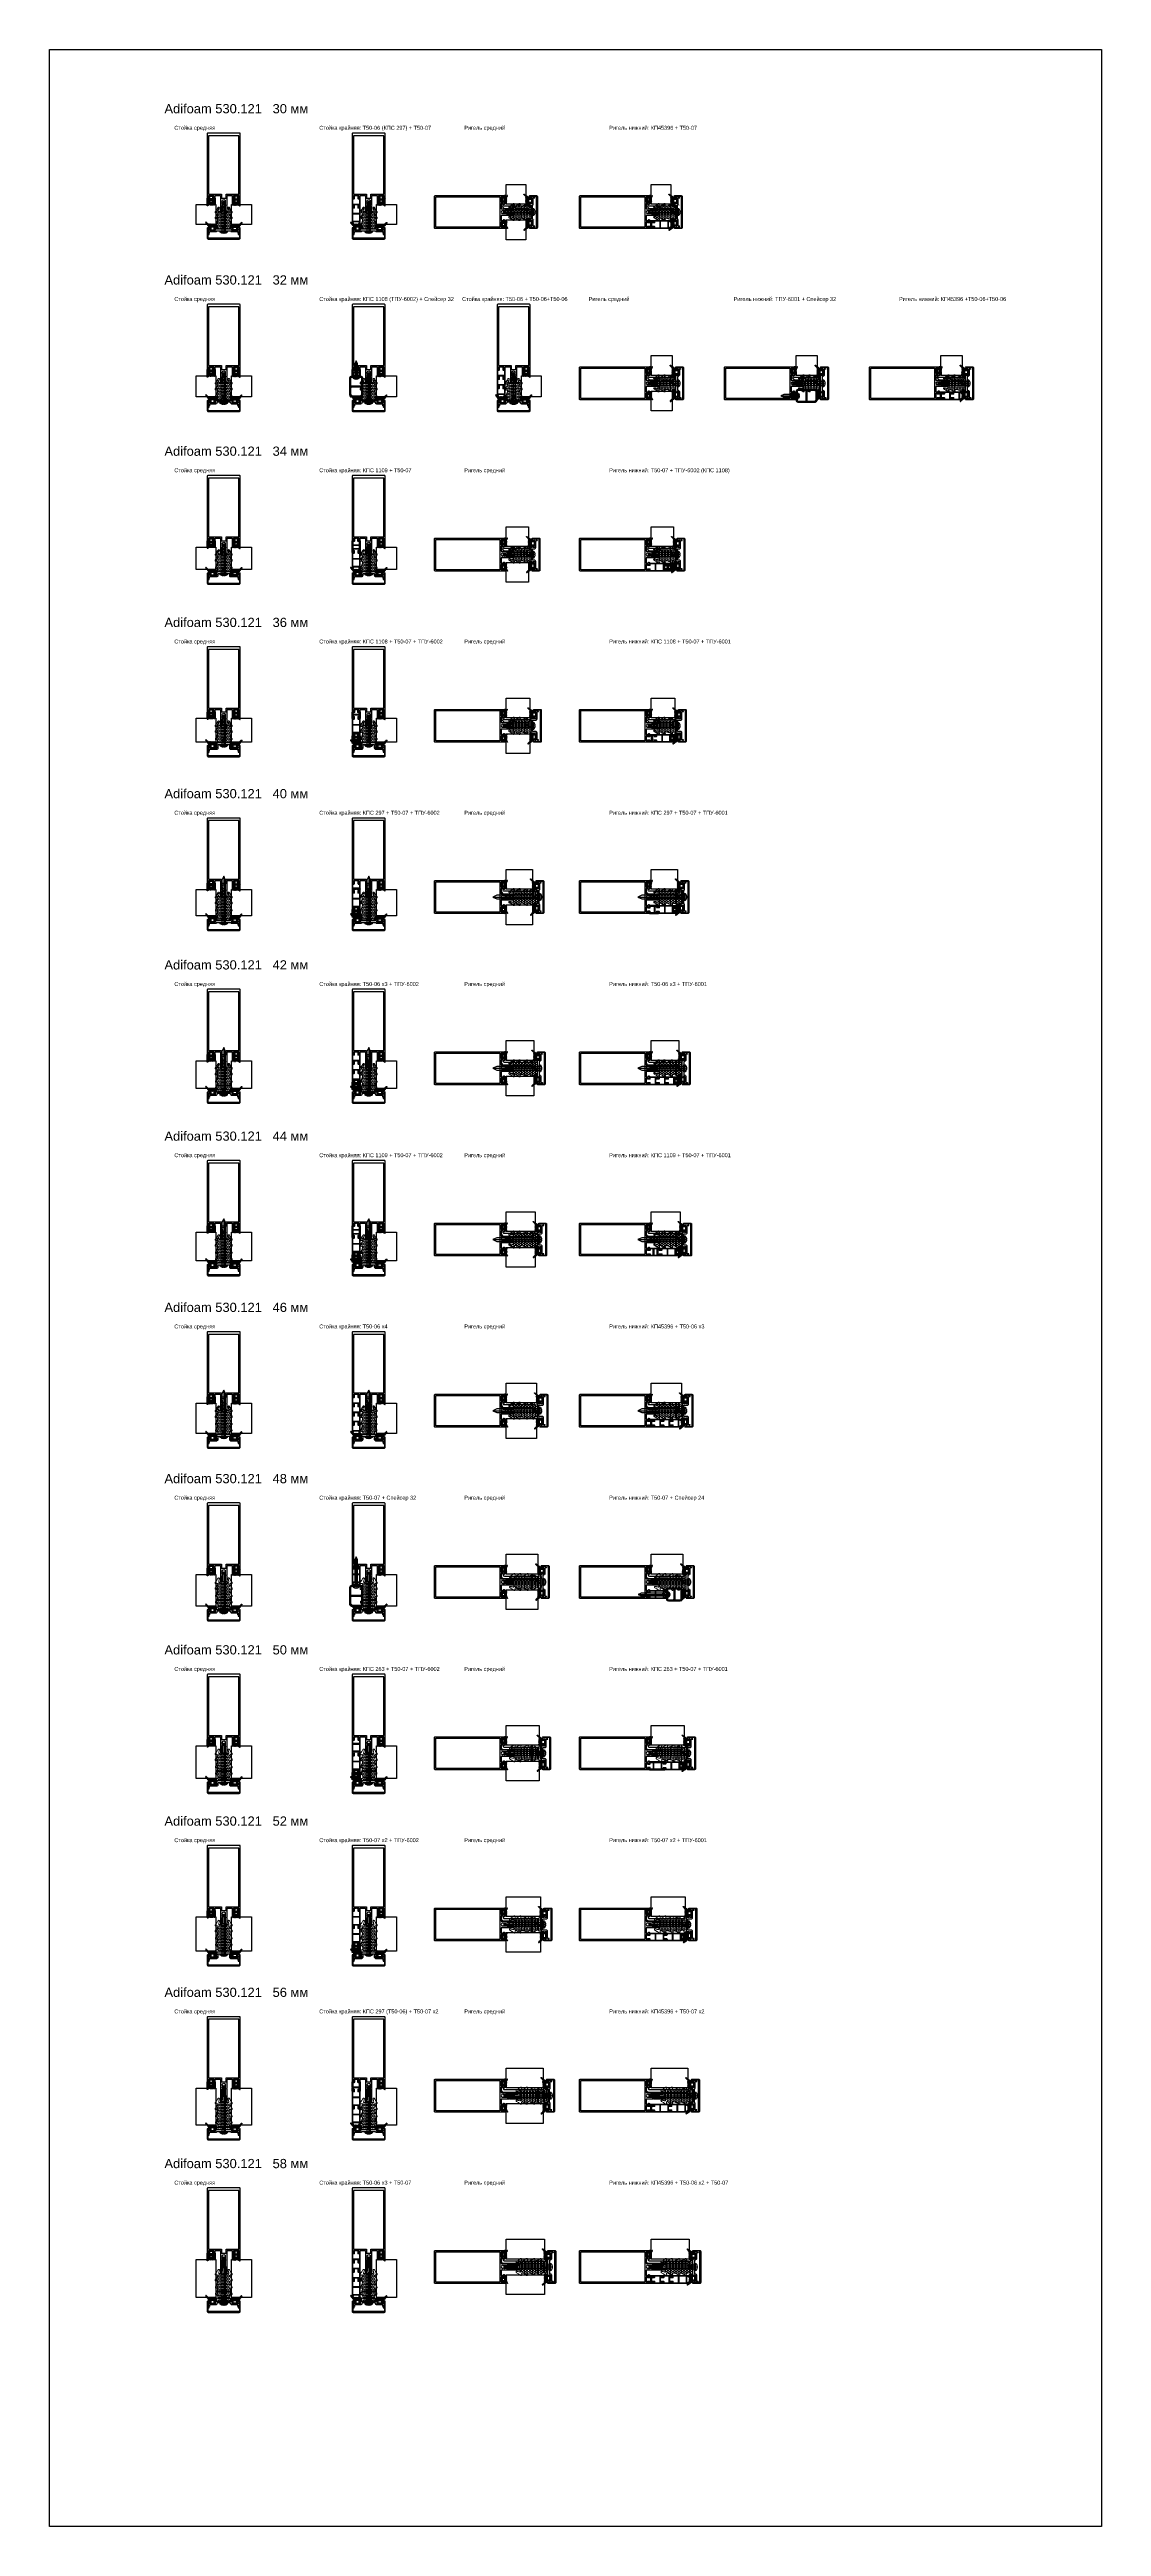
# Model space of a CAD drawing. Header units: millimetres. Extents: x 1744 to 18744, y -2272 to 2782.
# Drawn here: x 10479 to 12075, y -1185 to 2576 of the extents above; entities that cross this region are included whole.
import ezdxf

# ---------------------------------------------------------------- set-up
doc = ezdxf.new("R2010")
doc.units = ezdxf.units.MM
doc.linetypes.add('HIDDEN', pattern=[0.375, 0.25, -0.125])
for name, color, linetype, lineweight in [('2', 3, 'HIDDEN', 13), ('Уплотнители', 1, 'Continuous', 20), ('Штриховка', 1, 'Continuous', 5)]:
    doc.layers.add(name, color=color, linetype=linetype, lineweight=lineweight)
doc.layers.add('Steklopaket', color=5, linetype='Continuous')
doc.layers.add('подписи', color=7, linetype='Continuous')
doc.styles.get("Standard").update_dxf_attribs({"font": 'arial.ttf'})
pattern_1 = [(0, (-5098.4201, -1689.7389), (2.38125, 1.37481532), [1.5875, -3.175]), (120, (-5098.4201, -1689.7389), (-2.38125, 1.37481533), [1.5875, -3.175]), (60, (-5098.4201, -1689.7389), (5e-09, 2.74963065), [-3.175, 1.5875])]

# ---------------------------------------------------------------- blocks, each defined once
blk = doc.blocks.new('КП45548')
at = {"color": 146, "true_color": 0x105689}
blk.add_lwpolyline([(-25, 21.5, 0.414214), (-24.5, 21), (-23.6, 21, 0.116434), (-23.4, 21), (-22.7, 21.4, 0.284079), (-22.5, 21.7), (-22.5, 22.2, 0.414214), (-22.8, 22.5), (-23.5, 22.5), (-23.5, 24), (-23.1, 24.4, 0.198912), (-23, 24.6), (-23, 25), (-19.4, 25, 0.284079), (-19.2, 25.2), (-19, 25.5), (-18.8, 25.2, 0.284079), (-18.6, 25), (-15, 25), (-15, 24.6, 0.198912), (-14.9, 24.4), (-14.5, 24), (-14.5, 22.5), (-15.2, 22.5, 0.414214), (-15.5, 22.2), (-15.5, 21.7, 0.284079), (-15.3, 21.4), (-14.6, 21, 0.116434), (-14.4, 21), (-13.5, 21, 0.414214), (-13, 21.5), (-13, 25), (-5, 25), (-5, 11.1, 0.198912), (-4.9, 10.9), (-4.5, 10.5), (-4.9, 10.1, 0.198912), (-5, 9.9), (-5, 0.5, 0.414214), (-4.5, 0), (-3.1, 0, 0.198912), (-2.9, 0.1), (-2.1, 0.9, 0.198912), (-2, 1.1), (-2, 1.5, 0.284079), (-2.2, 1.7), (-2.5, 1.9), (-2.2, 2.1, 0.284079), (-2, 2.3), (-2, 3.3, 0.284079), (-2.2, 3.5), (-2.5, 3.7), (-2.2, 3.9, 0.284079), (-2, 4.1), (-2, 5.1, 0.284079), (-2.2, 5.3), (-2.5, 5.5), (-2.2, 5.7, 0.284079), (-2, 5.9), (-2, 6.9, 0.284079), (-2.2, 7.1), (-2.5, 7.3), (-2.2, 7.5, 0.284079), (-2, 7.7), (-2, 8.7, 0.284079), (-2.2, 8.9), (-2.5, 9.1), (-2.2, 9.3, 0.284079), (-2, 9.5), (-2, 10.5, 0.284079), (-2.2, 10.7), (-2.5, 10.9), (-2.2, 11.1, 0.284079), (-2, 11.3), (-2, 12.3, 0.284079), (-2.2, 12.5), (-2.5, 12.7), (-2.2, 12.9, 0.284079), (-2, 13.1), (-2, 14.1, 0.284079), (-2.2, 14.3), (-2.5, 14.5), (-2.2, 14.7, 0.284079), (-2, 14.9), (-2, 15.9, 0.284079), (-2.2, 16.1), (-2.5, 16.3), (-2, 18), (0, 19), (2, 18), (2, 17.6, 0.284079), (2.2, 17.4), (2.5, 17.2), (2.2, 17, 0.284079), (2, 16.8), (2, 15.8, 0.284079), (2.2, 15.6), (2.5, 15.4), (2.2, 15.2, 0.284079), (2, 15), (2, 14, 0.284079), (2.2, 13.8), (2.5, 13.6), (2.2, 13.4, 0.284079), (2, 13.2), (2, 12.2, 0.284079), (2.2, 12), (2.5, 11.8), (2.2, 11.6, 0.284079), (2, 11.4), (2, 10.4, 0.284079), (2.2, 10.2), (2.5, 10), (2.2, 9.8, 0.284079), (2, 9.6), (2, 8.6, 0.284079), (2.2, 8.4), (2.5, 8.2), (2.2, 8, 0.284079), (2, 7.8), (2, 6.8, 0.284079), (2.2, 6.6), (2.5, 6.4), (2.2, 6.2, 0.284079), (2, 6), (2, 5, 0.284079), (2.2, 4.8), (2.5, 4.6), (2.2, 4.4, 0.284079), (2, 4.2), (2, 3.2, 0.284079), (2.2, 3), (2.5, 2.8), (2.2, 2.6, 0.284079), (2, 2.4), (2, 1.1, 0.198912), (2.1, 0.9), (2.9, 0.1, 0.198912), (3.1, 0), (4.5, 0, 0.414214), (5, 0.5), (5, 9.9, 0.198912), (4.9, 10.1), (4.5, 10.5), (4.9, 10.9, 0.198912), (5, 11.1), (5, 25), (13, 25), (13, 21.5, 0.414214), (13.5, 21), (14.4, 21, 0.116434), (14.6, 21), (15.3, 21.4, 0.284079), (15.5, 21.7), (15.5, 22.2, 0.414214), (15.2, 22.5), (14.5, 22.5), (14.5, 24), (14.9, 24.4, 0.198912), (15, 24.6), (15, 25), (18.6, 25, 0.284079), (18.8, 25.2), (19, 25.5), (19.2, 25.2, 0.284079), (19.4, 25), (23, 25), (23, 24.6, 0.198912), (23.1, 24.4), (23.5, 24), (23.5, 22.5), (22.8, 22.5, 0.414214), (22.5, 22.2), (22.5, 21.7, 0.284079), (22.7, 21.4), (23.4, 21, 0.116434), (23.6, 21), (24.5, 21, 0.414214), (25, 21.5), (25, 119, 0.414214), (24, 120), (-24, 120, 0.414214), (-25, 119)], format="xyb", close=True, dxfattribs=at)
blk.add_lwpolyline([(-3.5, 27), (-3.5, 21), (3.5, 21), (3.5, 27), (23, 27), (23, 116), (-23, 116), (-23, 27)], close=True, dxfattribs=at)
blk = doc.blocks.new('ТПУ-6002')
at = {"true_color": 0xafd9aa}
h = blk.add_hatch(dxfattribs=at)
h.set_pattern_fill('ANSI37', color=9, scale=10, angle=180, style=0)
h.set_pattern_definition([(225, (359.6389, 110.4286), (0.8838835, -0.8838835), []), (315, (359.6389, 110.4286), (0.8838835, 0.8838835), [])])
edge = h.paths.add_edge_path(flags=16)
edge.add_line((1.8, -1), (-1.8, -1))
edge.add_arc((-1.8, -1.2), 0.25, 90, 180)
edge.add_line((-2, -1.2), (-2, -4.8))
edge.add_arc((-1.8, -4.8), 0.25, 180, 270)
edge.add_line((-1.8, -5), (1.8, -5))
edge.add_arc((1.8, -4.8), 0.25, 270, 360)
edge.add_line((2, -4.8), (2, -1.2))
edge.add_arc((1.8, -1.2), 0.25, 0, 90)
edge = h.paths.add_edge_path()
edge.add_line((2.4, -12.7), (4, -13.6))
edge.add_arc((4.2, -13.4), 0.25, 241.5196, 270)
edge.add_line((4.2, -13.6), (5.8, -13.6))
edge.add_arc((5.8, -13.3), 0.25, 270, 360)
edge.add_line((6, -13.3), (6, -4.2))
edge.add_arc((5.8, -4.2), 0.25, 0, 90)
edge.add_line((5.8, -4), (3.2, -4))
edge.add_arc((3.2, -3.8), 0.25, 180, 270, ccw=False)
edge.add_line((3, -3.8), (3, -2.2))
edge.add_arc((3.2, -2.2), 0.25, 90, 180, ccw=False)
edge.add_line((3.2, -2), (3.9, -2))
edge.add_arc((3.9, -1.7), 0.25, 270, 405.0646)
edge.add_line((4.1, -1.6), (2.6, -0.1))
edge.add_arc((2.4, -0.2), 0.25, 45.0646, 90)
edge.add_line((2.4, 0), (-2.4, 0))
edge.add_arc((-2.4, -0.3), 0.25, 90, 134.9354)
edge.add_line((-2.6, -0.1), (-4.1, -1.6))
edge.add_arc((-3.9, -1.7), 0.25, 134.9354, 270)
edge.add_line((-3.9, -2), (-3.2, -2))
edge.add_arc((-3.2, -2.2), 0.25, 0, 90, ccw=False)
edge.add_line((-3, -2.2), (-3, -3.8))
edge.add_arc((-3.2, -3.8), 0.25, -90, 0, ccw=False)
edge.add_line((-3.2, -4), (-5.8, -4))
edge.add_arc((-5.8, -4.2), 0.25, 90, 180)
edge.add_line((-6, -4.2), (-6, -13.5))
edge.add_arc((-5.7, -13.5), 0.25, 180, 225)
edge.add_line((-5.9, -13.7), (-5.2, -14.4))
edge.add_arc((-5, -14.2), 0.25, 225, 315)
edge.add_line((-4.8, -14.4), (-4.2, -13.8))
edge.add_arc((-4, -14), 0.25, 45, 135, ccw=False)
edge.add_line((-3.8, -13.8), (-3.2, -14.4))
edge.add_arc((-3, -14.2), 0.25, 225, 315)
edge.add_line((-2.8, -14.4), (-2.2, -13.8))
edge.add_arc((-2, -14), 0.25, 45, 135, ccw=False)
edge.add_line((-1.8, -13.8), (-1.2, -14.4))
edge.add_arc((-1, -14.2), 0.25, 225, 315)
edge.add_line((-0.8, -14.4), (-0.2, -13.8))
edge.add_arc((0, -14), 0.25, 45, 135, ccw=False)
edge.add_line((0.2, -13.8), (0.8, -14.4))
edge.add_arc((1, -14.2), 0.25, 225, 315)
edge.add_line((1.2, -14.4), (1.9, -13.7))
edge.add_arc((2, -13.9), 0.25, 61.5196, 135, ccw=False)
edge.add_line((2.2, -13.7), (5.6, -15.6))
edge.add_arc((5.7, -15.3), 0.25, 241.5196, 421.5196)
edge.add_line((5.9, -15.1), (2.1, -13.1))
edge.add_arc((2.3, -12.9), 0.25, 61.5196, 241.5196, ccw=False)
edge = h.paths.add_edge_path(flags=16)
edge.add_line((1.8, -7), (-1.8, -7))
edge.add_arc((-1.8, -7.2), 0.25, 90, 180)
edge.add_line((-2, -7.2), (-2, -9.8))
edge.add_arc((-1.8, -9.8), 0.25, 180, 270)
edge.add_line((-1.8, -10), (1.8, -10))
edge.add_arc((1.8, -9.8), 0.25, 270, 360)
edge.add_line((2, -9.8), (2, -7.2))
edge.add_arc((1.8, -7.2), 0.25, 0, 90)
at = {"color": 9, "true_color": 0xafd9aa}
for points in [[(2.4, -12.7), (4, -13.6, 0.124913), (4.2, -13.6), (5.8, -13.6, 0.414214), (6, -13.3), (6, -4.2, 0.414214), (5.8, -4), (3.2, -4, -0.414214), (3, -3.8), (3, -2.2, -0.414214), (3.2, -2), (3.9, -2, 0.668587), (4.1, -1.6), (2.6, -0.1, 0.198619), (2.4, 0), (-2.4, 0, 0.198619), (-2.6, -0.1), (-4.1, -1.6, 0.668587), (-3.9, -2), (-3.2, -2, -0.414214), (-3, -2.2), (-3, -3.8, -0.414214), (-3.2, -4), (-5.8, -4, 0.414214), (-6, -4.2), (-6, -13.5, 0.198912), (-5.9, -13.7), (-5.2, -14.4, 0.414214), (-4.8, -14.4), (-4.2, -13.8, -0.414214), (-3.8, -13.8), (-3.2, -14.4, 0.414214), (-2.8, -14.4), (-2.2, -13.8, -0.414214), (-1.8, -13.8), (-1.2, -14.4, 0.414214), (-0.8, -14.4), (-0.2, -13.8, -0.414214), (0.2, -13.8), (0.8, -14.4, 0.414214), (1.2, -14.4), (1.9, -13.7, -0.332076), (2.2, -13.7), (5.6, -15.6, 1), (5.9, -15.1), (2.1, -13.1, -1)], [(1.8, -1), (-1.8, -1, 0.414214), (-2, -1.2), (-2, -4.8, 0.414214), (-1.8, -5), (1.8, -5, 0.414214), (2, -4.8), (2, -1.2, 0.414214)], [(1.8, -7), (-1.8, -7, 0.414214), (-2, -7.2), (-2, -9.8, 0.414214), (-1.8, -10), (1.8, -10, 0.414214), (2, -9.8), (2, -7.2, 0.414214)]]:
    blk.add_lwpolyline(points, format="xyb", close=True, dxfattribs=at)
blk = doc.blocks.new('КПС 917')
blk.add_lwpolyline([(10.5, 1.1), (0.6, 1.1, 0.198912), (0.4, 1), (0, 0.6), (-0.4, 1, 0.198912), (-0.6, 1.1), (-10.5, 1.1, 0.414214), (-11.5, 2.1), (-21.5, 2.1), (-21.5, 4.3, 0.414214), (-21.8, 4.6), (-21.8, 4.6, 0.291473), (-22.1, 4.4), (-23.8, 0.8, 0.414214), (-23.6, 0.4), (-22.9, 0.1, -0.414214), (-22.7, -0.3), (-24, -3, 0.548619), (-23.7, -3.4), (-21.6, -3.4, 0.116434), (-21.4, -3.4), (-20.7, -3, 0.284079), (-20.5, -2.7), (-20.5, -2.2, 0.414214), (-20.8, -1.9), (-21.5, -1.9), (-21.5, 0.6), (-12.5, 0.6), (-12.5, -1.9), (-13.2, -1.9, 0.414214), (-13.5, -2.2), (-13.5, -2.7, 0.284079), (-13.3, -3), (-12.6, -3.4, 0.116434), (-12.4, -3.4), (-11, -3.4, 0.414214), (-10.5, -2.9), (-10.5, -1.4), (10.5, -1.4), (10.5, -2.9, 0.414214), (11, -3.4), (12.4, -3.4, 0.116434), (12.6, -3.4), (13.3, -3, 0.284079), (13.5, -2.7), (13.5, -2.2, 0.414214), (13.2, -1.9), (12.5, -1.9), (12.5, 0.6), (21.5, 0.6), (21.5, -1.9), (20.8, -1.9, 0.414214), (20.5, -2.2), (20.5, -2.7, 0.284079), (20.7, -3), (21.4, -3.4, 0.116434), (21.6, -3.4), (23.7, -3.4, 0.548619), (24, -3), (22.7, -0.3, -0.414214), (22.9, 0.1), (23.6, 0.4, 0.414214), (23.8, 0.8), (22.1, 4.4, 0.291473), (21.8, 4.6), (21.8, 4.6, 0.414214), (21.5, 4.3), (21.5, 2.1), (11.5, 2.1, 0.414214)], format="xyb", close=True)
blk = doc.blocks.new('ТПУ-007ММ')
at = {"true_color": 0xafd9aa}
h = blk.add_hatch(dxfattribs=at)
h.set_pattern_fill('ANSI37', color=9, scale=10, angle=180, style=0)
h.set_pattern_definition([(225, (-3851.0623, 2334.4012), (0.88388348, -0.88388348), []), (315, (-3851.0623, 2334.4012), (0.88388348, 0.88388348), [])])
edge = h.paths.add_edge_path(flags=16)
edge.add_line((2.1, -1), (-2.1, -1))
edge.add_arc((-2.1, -1.5), 0.5, 90, 180)
edge.add_line((-2.6, -1.5), (-2.6, -4.5))
edge.add_arc((-2.1, -4.5), 0.5, 180, 270)
edge.add_line((-2.1, -5), (2.1, -5))
edge.add_arc((2.1, -4.5), 0.5, 270, 360)
edge.add_line((2.6, -4.5), (2.6, -1.5))
edge.add_arc((2.1, -1.5), 0.5, 0, 90)
edge = h.paths.add_edge_path()
edge.add_arc((-3.8, -2.2), 0.25, 0, 90, ccw=False)
edge.add_line((-3.6, -2.2), (-3.6, -3.8))
edge.add_arc((-3.8, -3.8), 0.25, -90, 0, ccw=False)
edge.add_line((-3.8, -4), (-5.8, -4))
edge.add_arc((-5.8, -4.2), 0.25, 90, 180)
edge.add_line((-6, -4.2), (-6, -8.6))
edge.add_arc((-5.8, -8.6), 0.2, 180, 225)
edge.add_line((-5.9, -8.8), (-5.2, -9.5))
edge.add_arc((-5, -9.3), 0.25, 225, 315)
edge.add_line((-4.8, -9.5), (-4.2, -8.9))
edge.add_arc((-4, -9.1), 0.25, 45, 135, ccw=False)
edge.add_line((-3.8, -8.9), (-3.2, -9.5))
edge.add_arc((-3, -9.3), 0.25, 225, 315)
edge.add_line((-2.8, -9.5), (-2.2, -8.9))
edge.add_arc((-2, -9.1), 0.25, 45, 135, ccw=False)
edge.add_line((-1.8, -8.9), (-1.2, -9.5))
edge.add_arc((-1, -9.3), 0.25, 225, 315)
edge.add_line((-0.8, -9.5), (-0.2, -8.9))
edge.add_arc((0, -9.1), 0.25, 45, 135, ccw=False)
edge.add_line((0.2, -8.9), (0.8, -9.5))
edge.add_arc((1, -9.3), 0.25, 225, 315)
edge.add_line((1.2, -9.5), (1.8, -8.9))
edge.add_arc((2, -9.1), 0.25, 45, 135, ccw=False)
edge.add_line((2.2, -8.9), (2.8, -9.5))
edge.add_arc((3, -9.3), 0.25, 225, 315)
edge.add_line((3.2, -9.5), (3.8, -8.9))
edge.add_arc((4, -9.1), 0.25, 45, 135, ccw=False)
edge.add_line((4.2, -8.9), (4.8, -9.5))
edge.add_arc((5, -9.3), 0.25, 225, 315)
edge.add_line((5.2, -9.5), (5.8, -8.9))
edge.add_arc((6, -9.1), 0.25, 45, 135, ccw=False)
edge.add_line((6.2, -8.9), (9.8, -12.4))
edge.add_arc((10, -12.2), 0.25, 225, 315)
edge.add_line((10.2, -12.4), (10.4, -12.2))
edge.add_arc((10.2, -12), 0.25, 315, 380.2249)
edge.add_line((10.4, -11.9), (6.8, -7.1))
edge.add_arc((10, -4.7), 4, 180, 216.7605, ccw=False)
edge.add_line((6, -4.7), (6, -4.3))
edge.add_arc((5.7, -4.3), 0.3, 360, 450)
edge.add_line((5.7, -4), (3.9, -4))
edge.add_arc((3.9, -3.8), 0.25, 180, 270, ccw=False)
edge.add_line((3.6, -3.8), (3.6, -2.2))
edge.add_arc((3.9, -2.2), 0.25, 90, 180, ccw=False)
edge.add_line((3.9, -2), (4.1, -2))
edge.add_arc((4.1, -1.7), 0.25, 270, 405.0646)
edge.add_line((4.3, -1.6), (2.6, -0.1))
edge.add_arc((2.4, -0.2), 0.25, 45.0646, 90)
edge.add_line((2.4, 0), (-2.4, 0))
edge.add_arc((-2.4, -0.2), 0.25, 90, 134.9354)
edge.add_line((-2.6, -0.1), (-4.3, -1.6))
edge.add_arc((-4.1, -1.7), 0.25, 134.9354, 270)
edge.add_line((-4.1, -2), (-3.8, -2))
at = {"color": 9, "true_color": 0xafd9aa}
for points in [[(-3.8, -2, -0.414214), (-3.6, -2.2), (-3.6, -3.8, -0.414214), (-3.8, -4), (-5.8, -4, 0.414214), (-6, -4.2), (-6, -8.6, 0.198912), (-5.9, -8.8), (-5.2, -9.5, 0.414214), (-4.8, -9.5), (-4.2, -8.9, -0.414214), (-3.8, -8.9), (-3.2, -9.5, 0.414214), (-2.8, -9.5), (-2.2, -8.9, -0.414214), (-1.8, -8.9), (-1.2, -9.5, 0.414214), (-0.8, -9.5), (-0.2, -8.9, -0.414214), (0.2, -8.9), (0.8, -9.5, 0.414214), (1.2, -9.5), (1.8, -8.9, -0.414214), (2.2, -8.9), (2.8, -9.5, 0.414214), (3.2, -9.5), (3.8, -8.9, -0.414214), (4.2, -8.9), (4.8, -9.5, 0.414214), (5.2, -9.5), (5.8, -8.9, -0.414214), (6.2, -8.9), (9.8, -12.4, 0.414214), (10.2, -12.4), (10.4, -12.2, 0.292538), (10.4, -11.9), (6.8, -7.1, -0.161788), (6, -4.7), (6, -4.3, 0.414214), (5.7, -4), (3.9, -4, -0.414214), (3.6, -3.8), (3.6, -2.2, -0.414214), (3.9, -2), (4.1, -2, 0.668587), (4.3, -1.6), (2.6, -0.1, 0.198619), (2.4, 0), (-2.4, 0, 0.198619), (-2.6, -0.1), (-4.3, -1.6, 0.668587), (-4.1, -2)], [(2.1, -1), (-2.1, -1, 0.414214), (-2.6, -1.5), (-2.6, -4.5, 0.414214), (-2.1, -5), (2.1, -5, 0.414214), (2.6, -4.5), (2.6, -1.5, 0.414214)]]:
    blk.add_lwpolyline(points, format="xyb", close=True, dxfattribs=at)
blk = doc.blocks.new('КП45310')
at = {"color": 0}
blk.add_lwpolyline([(23.8, -4.3), (23.8, -8.8, -0.279739), (23.5, -9.3, 0.401559), (23.2, -10.2), (24.2, -12.5, 0.802585), (25, -12.4), (25, 2.7, 0.414214), (23.5, 4.2), (-23.5, 4.2, 0.414214), (-25, 2.7), (-25, -12.4, 0.802585), (-24.2, -12.5), (-23.2, -10.2, 0.401559), (-23.5, -9.3, -0.279739), (-23.8, -8.8), (-23.8, -4.3), (-22.3, -4.3, 0.414214), (-22, -4), (-22, -3.1, 0.414214), (-22.3, -2.8), (-23.8, -2.8), (-23.8, 2.7, -0.414214), (-23.5, 3), (23.5, 3, -0.414214), (23.8, 2.7), (23.8, -2.8), (22.3, -2.8, 0.414214), (22, -3.1), (22, -4, 0.414214), (22.3, -4.3)], format="xyb", close=True, dxfattribs=at)
blk = doc.blocks.new('ВС 5.5х45 А2 DIN7981')
for p, q in [((0, 38), (0, -7)), ((-5.4, -8.7), (5.4, -8.7))]:
    blk.add_line(p, q)
for points in [[(2.7, -7), (2.7, 32.1), (0, 38), (-2.8, 32.1), (-2.8, -7)], [(-2.8, -3.7), (2.7, 1.8), (2.7, 4.1), (-2.8, -1.4)]]:
    blk.add_lwpolyline(points, close=True)
blk.add_lwpolyline([(-0.4, -10.9, -0.161849), (-5.2, -9.1, -0.223888), (-5.4, -8.7), (-5.4, -7), (5.4, -7), (5.4, -8.7, -0.223888), (5.2, -9.1, -0.161849), (0.4, -10.9), (0.4, -10.2), (-0.4, -10.2)], format="xyb", close=True)
blk = doc.blocks.new('Т50-06')
at = {"layer": 'Штриховка', "lineweight": 5}
h = blk.add_hatch(dxfattribs=at)
h.set_pattern_fill('ANSI37', color=256, scale=11.2, angle=90, style=0)
h.set_pattern_definition([(135, (-11417.5478, 3829.3933), (-0.9899495, -0.9899495), []), (225, (-11417.5478, 3829.3933), (0.9899495, -0.9899495), [])])
edge = h.paths.add_edge_path()
edge.add_line((2.8, 0), (3.2, -0.4))
edge.add_arc((3, -0.6), 0.3, 0, 45, ccw=False)
edge.add_line((3.3, -0.6), (3.3, -4))
edge.add_line((3.3, -4), (3.7, -4))
edge.add_arc((3.7, -4.3), 0.3, 45, 90, ccw=False)
edge.add_line((3.9, -4.1), (4.3, -4.5))
edge.add_line((4.3, -4.5), (5.8, -4.5))
edge.add_line((5.8, -4.5), (5.8, -3.8))
edge.add_arc((6.1, -3.8), 0.3, 90, 180, ccw=False)
edge.add_line((6.1, -3.5), (6.6, -3.5))
edge.add_arc((6.6, -3.8), 0.3, 26.5651, 90, ccw=False)
edge.add_line((6.9, -3.7), (7.3, -4.4))
edge.add_arc((7, -4.6), 0.3, 0, 26.5651, ccw=False)
edge.add_line((7.3, -4.6), (7.3, -6))
edge.add_line((7.3, -6), (-6.7, -6))
edge.add_line((-6.7, -6), (-6.7, -5.1))
edge.add_arc((-6.4, -5.1), 0.3, 90, 180, ccw=False)
edge.add_line((-6.4, -4.8), (-6.4, -3.5))
edge.add_line((-6.4, -3.5), (-8.3, -3.5))
edge.add_line((-8.3, -3.5), (-8.5, -3.7))
edge.add_arc((-8.7, -3.5), 0.3, 225, 315, ccw=False)
edge.add_line((-8.9, -3.7), (-9.6, -3))
edge.add_arc((-9.4, -2.8), 0.317, 90, 225, ccw=False)
edge.add_line((-9.4, -2.5), (-6.4, -2.5))
edge.add_arc((-6.4, -3.5), 1, 0, 90, ccw=False)
edge.add_line((-5.4, -3.5), (-5.4, -5))
edge.add_line((-5.4, -5), (2.1, -5))
edge.add_line((2.1, -5), (2.1, 5))
edge.add_line((2.1, 5), (-5.4, 5))
edge.add_line((-5.4, 5), (-5.4, 3.5))
edge.add_arc((-6.4, 3.5), 1, -90, 0, ccw=False)
edge.add_line((-6.4, 2.5), (-9.4, 2.5))
edge.add_arc((-9.4, 2.8), 0.317, 135, 270, ccw=False)
edge.add_line((-9.6, 3), (-8.9, 3.7))
edge.add_arc((-8.7, 3.5), 0.3, 45, 135, ccw=False)
edge.add_line((-8.5, 3.7), (-8.3, 3.5))
edge.add_line((-8.3, 3.5), (-6.4, 3.5))
edge.add_line((-6.4, 3.5), (-6.4, 4.8))
edge.add_arc((-6.4, 5.1), 0.3, 180, 270, ccw=False)
edge.add_line((-6.7, 5.1), (-6.7, 6))
edge.add_line((-6.7, 6), (7.3, 6))
edge.add_line((7.3, 6), (7.3, 4.6))
edge.add_arc((7, 4.6), 0.3, -26.5651, 0, ccw=False)
edge.add_line((7.3, 4.4), (6.9, 3.7))
edge.add_arc((6.6, 3.8), 0.3, 270, 333.4349, ccw=False)
edge.add_line((6.6, 3.5), (6.1, 3.5))
edge.add_arc((6.1, 3.8), 0.3, 180, 270, ccw=False)
edge.add_line((5.8, 3.8), (5.8, 4.5))
edge.add_line((5.8, 4.5), (4.3, 4.5))
edge.add_line((4.3, 4.5), (3.9, 4.1))
edge.add_arc((3.7, 4.3), 0.3, 270, 315, ccw=False)
edge.add_line((3.7, 4), (3.3, 4))
edge.add_line((3.3, 4), (3.3, 0.6))
edge.add_arc((3, 0.6), 0.3, 315, 360, ccw=False)
edge.add_line((3.2, 0.4), (2.8, 0))
at = {"layer": 'Уплотнители'}
blk.add_lwpolyline([(2.8, 0), (3.2, -0.4, -0.198912), (3.3, -0.6), (3.3, -4), (3.7, -4, -0.198912), (3.9, -4.1), (4.3, -4.5), (5.8, -4.5), (5.8, -3.8, -0.414214), (6.1, -3.5), (6.6, -3.5, -0.284079), (6.9, -3.7), (7.3, -4.4, -0.116434), (7.3, -4.6), (7.3, -6), (-6.7, -6), (-6.7, -5.1, -0.414214), (-6.4, -4.8), (-6.4, -3.5), (-8.3, -3.5), (-8.5, -3.7, -0.414214), (-8.9, -3.7), (-9.6, -3, -0.668179), (-9.4, -2.5), (-6.4, -2.5, -0.414214), (-5.4, -3.5), (-5.4, -5), (2.1, -5), (2.1, 5), (-5.4, 5), (-5.4, 3.5, -0.414214), (-6.4, 2.5), (-9.4, 2.5, -0.668179), (-9.6, 3), (-8.9, 3.7, -0.414214), (-8.5, 3.7), (-8.3, 3.5), (-6.4, 3.5), (-6.4, 4.8, -0.414214), (-6.7, 5.1), (-6.7, 6), (7.3, 6), (7.3, 4.6, -0.116434), (7.3, 4.4), (6.9, 3.7, -0.284079), (6.6, 3.5), (6.1, 3.5, -0.414214), (5.8, 3.8), (5.8, 4.5), (4.3, 4.5), (3.9, 4.1, -0.198912), (3.7, 4), (3.3, 4), (3.3, 0.6, -0.198912), (3.2, 0.4), (2.8, 0)], format="xyb", dxfattribs=at)
blk = doc.blocks.new('Т50-07')
at = {"layer": 'Штриховка', "lineweight": 5}
h = blk.add_hatch(dxfattribs=at)
h.set_pattern_fill('ANSI37', color=256, scale=11.2, angle=90, style=0)
h.set_pattern_definition([(135, (-11406.9071, 3792.9893), (-0.9899495, -0.9899495), []), (225, (-11406.9071, 3792.9893), (0.9899495, -0.9899495), [])])
h.paths.add_polyline_path([(1.2, 5), (1.2, -5), (12, -5), (12, 5)], flags=16)
edge = h.paths.add_edge_path()
edge.add_line((0, 5), (-7.5, 5))
edge.add_line((-7.5, 5), (-7.5, 3.5))
edge.add_arc((-8.5, 3.5), 1, -90, 0, ccw=False)
edge.add_line((-8.5, 2.5), (-11.5, 2.5))
edge.add_arc((-11.5, 2.8), 0.317, 135, 270, ccw=False)
edge.add_line((-11.7, 3), (-11, 3.7))
edge.add_arc((-10.8, 3.5), 0.3, 45, 135, ccw=False)
edge.add_line((-10.6, 3.7), (-10.4, 3.5))
edge.add_line((-10.4, 3.5), (-8.5, 3.5))
edge.add_line((-8.5, 3.5), (-8.5, 4.8))
edge.add_arc((-8.5, 5.1), 0.3, 180, 270, ccw=False)
edge.add_line((-8.8, 5.1), (-8.8, 5.7))
edge.add_arc((-8.5, 5.7), 0.3, 90, 180, ccw=False)
edge.add_line((-8.5, 6), (16.7, 6))
edge.add_arc((16.7, 5.5), 0.5, 0, 90, ccw=False)
edge.add_line((17.2, 5.5), (17.2, 4.6))
edge.add_arc((16.9, 4.6), 0.3, -26.5651, 0, ccw=False)
edge.add_line((17.2, 4.4), (16.8, 3.7))
edge.add_arc((16.5, 3.8), 0.3, 270, 333.4349, ccw=False)
edge.add_line((16.5, 3.5), (16, 3.5))
edge.add_arc((16, 3.8), 0.3, 180, 270, ccw=False)
edge.add_line((15.7, 3.8), (15.7, 4.5))
edge.add_line((15.7, 4.5), (14.2, 4.5))
edge.add_line((14.2, 4.5), (13.8, 4.1))
edge.add_arc((13.6, 4.3), 0.3, 270, 315, ccw=False)
edge.add_line((13.6, 4), (13.2, 4))
edge.add_line((13.2, 4), (13.2, 0.6))
edge.add_arc((12.9, 0.6), 0.3, -45, 0, ccw=False)
edge.add_line((13.1, 0.4), (12.7, 0))
edge.add_line((12.7, 0), (13.1, -0.4))
edge.add_arc((12.9, -0.6), 0.3, 0, 45, ccw=False)
edge.add_line((13.2, -0.6), (13.2, -4))
edge.add_line((13.2, -4), (13.6, -4))
edge.add_arc((13.6, -4.3), 0.3, 45, 90, ccw=False)
edge.add_line((13.8, -4.1), (14.2, -4.5))
edge.add_line((14.2, -4.5), (15.7, -4.5))
edge.add_line((15.7, -4.5), (15.7, -3.8))
edge.add_arc((16, -3.8), 0.3, 90, 180, ccw=False)
edge.add_line((16, -3.5), (16.5, -3.5))
edge.add_arc((16.5, -3.8), 0.3, 26.5651, 90, ccw=False)
edge.add_line((16.8, -3.7), (17.2, -4.4))
edge.add_arc((16.9, -4.6), 0.3, 0, 26.5651, ccw=False)
edge.add_line((17.2, -4.6), (17.2, -5.5))
edge.add_arc((16.7, -5.5), 0.5, -90, 0, ccw=False)
edge.add_line((16.7, -6), (-8.5, -6))
edge.add_arc((-8.5, -5.7), 0.3, 180, 270, ccw=False)
edge.add_line((-8.8, -5.7), (-8.8, -5.1))
edge.add_arc((-8.5, -5.1), 0.3, 90, 180, ccw=False)
edge.add_line((-8.5, -4.8), (-8.5, -3.5))
edge.add_line((-8.5, -3.5), (-10.4, -3.5))
edge.add_line((-10.4, -3.5), (-10.6, -3.7))
edge.add_arc((-10.8, -3.5), 0.3, 225, 315, ccw=False)
edge.add_line((-11, -3.7), (-11.7, -3))
edge.add_arc((-11.5, -2.8), 0.317, 90, 225, ccw=False)
edge.add_line((-11.5, -2.5), (-8.5, -2.5))
edge.add_arc((-8.5, -3.5), 1, 0, 90, ccw=False)
edge.add_line((-7.5, -3.5), (-7.5, -5))
edge.add_line((-7.5, -5), (0, -5))
edge.add_line((0, -5), (0, 5))
at = {"layer": 'Уплотнители'}
blk.add_lwpolyline([(0, 5), (-7.5, 5), (-7.5, 3.5, -0.414214), (-8.5, 2.5), (-11.5, 2.5, -0.668179), (-11.7, 3), (-11, 3.7, -0.414214), (-10.6, 3.7), (-10.4, 3.5), (-8.5, 3.5), (-8.5, 4.8, -0.414214), (-8.8, 5.1), (-8.8, 5.7, -0.414214), (-8.5, 6), (16.7, 6, -0.414214), (17.2, 5.5), (17.2, 4.6, -0.116434), (17.2, 4.4), (16.8, 3.7, -0.284079), (16.5, 3.5), (16, 3.5, -0.414214), (15.7, 3.8), (15.7, 4.5), (14.2, 4.5), (13.8, 4.1, -0.198912), (13.6, 4), (13.2, 4), (13.2, 0.6, -0.198912), (13.1, 0.4), (12.7, 0), (13.1, -0.4, -0.198912), (13.2, -0.6), (13.2, -4), (13.6, -4, -0.198912), (13.8, -4.1), (14.2, -4.5), (15.7, -4.5), (15.7, -3.8, -0.414214), (16, -3.5), (16.5, -3.5, -0.284079), (16.8, -3.7), (17.2, -4.4, -0.116434), (17.2, -4.6), (17.2, -5.5, -0.414214), (16.7, -6), (-8.5, -6, -0.414214), (-8.8, -5.7), (-8.8, -5.1, -0.414214), (-8.5, -4.8), (-8.5, -3.5), (-10.4, -3.5), (-10.6, -3.7, -0.414214), (-11, -3.7), (-11.7, -3, -0.668179), (-11.5, -2.5), (-8.5, -2.5, -0.414214), (-7.5, -3.5), (-7.5, -5), (0, -5)], format="xyb", close=True, dxfattribs=at)
blk.add_lwpolyline([(1.2, 5), (1.2, -5), (12, -5), (12, 5)], close=True, dxfattribs=at)
blk = doc.blocks.new('КП45550')
at = {"color": 217, "true_color": 0x93278f}
blk.add_lwpolyline([(-5, 6.4, -0.198912), (-4.9, 6.6), (-4.5, 7), (-4.9, 7.4, -0.198912), (-5, 7.6), (-5, 19), (-13, 19), (-13, 15.5), (-12, 15.5, -0.414214), (-11.5, 15), (-11.5, 14.5, -0.414214), (-12, 14), (-14.4, 14, -0.116434), (-14.6, 14), (-15.3, 14.4, -0.284079), (-15.5, 14.7), (-15.5, 15.2, -0.414214), (-15.2, 15.5), (-14.5, 15.5), (-14.5, 17), (-14.9, 17.4, -0.198912), (-15, 17.6), (-15, 19), (-18.6, 19, -0.284079), (-18.8, 19.2), (-19, 19.5), (-19.2, 19.2, -0.284079), (-19.4, 19), (-23, 19), (-23, 17.6, -0.198912), (-23.1, 17.4), (-23.5, 17), (-23.5, 15.5), (-22.8, 15.5, -0.414214), (-22.5, 15.2), (-22.5, 14.7, -0.284079), (-22.7, 14.4), (-23.4, 14, -0.116434), (-23.6, 14), (-24.5, 14, -0.414214), (-25, 14.5), (-25, 119, -0.414214), (-24, 120), (24, 120, -0.414214), (25, 119), (25, 14.5, -0.414214), (24.5, 14), (23.6, 14, -0.116434), (23.4, 14), (22.7, 14.4, -0.284079), (22.5, 14.7), (22.5, 15.2, -0.414214), (22.8, 15.5), (23.5, 15.5), (23.5, 17), (23.1, 17.4, -0.198912), (23, 17.6), (23, 19), (19.4, 19, -0.284079), (19.2, 19.2), (19, 19.5), (18.8, 19.2, -0.284079), (18.6, 19), (15, 19), (15, 17.6, -0.198912), (14.9, 17.4), (14.5, 17), (14.5, 15.5), (15.2, 15.5, -0.414214), (15.5, 15.2), (15.5, 14.7, -0.284079), (15.3, 14.4), (14.6, 14, -0.116434), (14.4, 14), (12, 14, -0.414214), (11.5, 14.5), (11.5, 15, -0.414214), (12, 15.5), (13, 15.5), (13, 19), (5, 19), (5, 7.6, -0.198912), (4.9, 7.4), (4.5, 7), (4.9, 6.6, -0.198912), (5, 6.4), (5, 0.5, -0.414214), (4.5, 0), (3.1, 0, -0.198912), (2.9, 0.1), (2.1, 0.9, -0.198912), (2, 1.1), (2, 1.5, -0.284079), (2.2, 1.7), (2.5, 1.9), (2.2, 2.1, -0.284079), (2, 2.3), (2, 3.3, -0.284079), (2.2, 3.5), (2.5, 3.7), (2.2, 3.9, -0.284079), (2, 4.1), (2, 5.1, -0.284079), (2.2, 5.3), (2.5, 5.5), (2.2, 5.7, -0.284079), (2, 5.9), (2, 6.9, -0.284079), (2.2, 7.1), (2.5, 7.3), (2.2, 7.5, -0.284079), (2, 7.7), (2, 8.7, -0.284079), (2.2, 8.9), (2.5, 9.1), (2.2, 9.3, -0.284079), (2, 9.5), (2, 10.5, -0.284079), (2.2, 10.7), (2.5, 10.9), (2.2, 11.1, -0.284079), (2, 11.3), (2, 12.3, -0.284079), (2.2, 12.5), (2.5, 12.7), (2.2, 12.9, -0.284079), (2, 13.1), (2, 14.1, -0.284079), (2.2, 14.3), (2.5, 14.5), (2.2, 14.7, -0.284079), (2, 14.9), (2, 15.9, -0.284079), (2.2, 16.1), (2.5, 16.3), (2, 18), (0, 19), (-2, 18), (-2, 17.6, -0.284079), (-2.2, 17.4), (-2.5, 17.2), (-2.2, 17, -0.284079), (-2, 16.8), (-2, 15.8, -0.284079), (-2.2, 15.6), (-2.5, 15.4), (-2.2, 15.2, -0.284079), (-2, 15), (-2, 14, -0.284079), (-2.2, 13.8), (-2.5, 13.6), (-2.2, 13.4, -0.284079), (-2, 13.2), (-2, 12.2, -0.284079), (-2.2, 12), (-2.5, 11.8), (-2.2, 11.6, -0.284079), (-2, 11.4), (-2, 10.4, -0.284079), (-2.2, 10.2), (-2.5, 10), (-2.2, 9.8, -0.284079), (-2, 9.6), (-2, 8.6, -0.284079), (-2.2, 8.4), (-2.5, 8.2), (-2.2, 8, -0.284079), (-2, 7.8), (-2, 6.8, -0.284079), (-2.2, 6.6), (-2.5, 6.4), (-2.2, 6.2, -0.284079), (-2, 6), (-2, 5, -0.284079), (-2.2, 4.8), (-2.5, 4.6), (-2.2, 4.4, -0.284079), (-2, 4.2), (-2, 3.2, -0.284079), (-2.2, 3), (-2.5, 2.8), (-2.2, 2.6, -0.284079), (-2, 2.4), (-2, 1.1, -0.198912), (-2.1, 0.9), (-2.9, 0.1, -0.198912), (-3.1, 0), (-4.5, 0, -0.414214), (-5, 0.5)], format="xyb", close=True, dxfattribs=at)
blk.add_lwpolyline([(23, 21), (-23, 21), (-23, 118), (23, 118)], close=True, dxfattribs=at)
blk = doc.blocks.new('ТПУ-6001')
at = {"true_color": 0xafd9aa}
h = blk.add_hatch(dxfattribs=at)
h.set_pattern_fill('ANSI37', color=9, scale=10, angle=180, style=0)
h.set_pattern_definition([(225, (-3851.2058, 2316.4733), (0.88388348, -0.88388348), []), (315, (-3851.2058, 2316.4733), (0.88388348, 0.88388348), [])])
edge = h.paths.add_edge_path(flags=16)
edge.add_line((1.8, -1), (-1.8, -1))
edge.add_arc((-1.8, -1.2), 0.25, 90, 180)
edge.add_line((-2, -1.2), (-2, -3.8))
edge.add_arc((-1.8, -3.8), 0.25, 180, 270)
edge.add_line((-1.8, -4), (1.8, -4))
edge.add_arc((1.8, -3.8), 0.25, 270, 360)
edge.add_line((2, -3.8), (2, -1.2))
edge.add_arc((1.8, -1.2), 0.25, 0, 90)
edge = h.paths.add_edge_path()
edge.add_line((2.4, -5.7), (4, -6.6))
edge.add_arc((4.2, -6.4), 0.25, 241.5196, 270)
edge.add_line((4.2, -6.6), (5.8, -6.6))
edge.add_arc((5.8, -6.4), 0.25, 270, 360)
edge.add_line((6, -6.4), (6, -4.2))
edge.add_arc((5.8, -4.2), 0.25, 0, 90)
edge.add_line((5.8, -4), (3.2, -4))
edge.add_arc((3.2, -3.8), 0.25, 180, 270, ccw=False)
edge.add_line((3, -3.8), (3, -2.2))
edge.add_arc((3.2, -2.2), 0.25, 90, 180, ccw=False)
edge.add_line((3.2, -2), (3.9, -2))
edge.add_arc((3.9, -1.8), 0.25, 270, 405.0646)
edge.add_line((4.1, -1.6), (2.6, -0.1))
edge.add_arc((2.4, -0.3), 0.25, 45.0646, 90)
edge.add_line((2.4, 0), (-2.4, 0))
edge.add_arc((-2.4, -0.3), 0.25, 90, 134.9354)
edge.add_line((-2.6, -0.1), (-4.1, -1.6))
edge.add_arc((-3.9, -1.8), 0.25, 134.9354, 270)
edge.add_line((-3.9, -2), (-3.2, -2))
edge.add_arc((-3.2, -2.2), 0.25, 0, 90, ccw=False)
edge.add_line((-3, -2.2), (-3, -3.8))
edge.add_arc((-3.2, -3.8), 0.25, -90, 0, ccw=False)
edge.add_line((-3.2, -4), (-5.8, -4))
edge.add_arc((-5.8, -4.2), 0.25, 90, 180)
edge.add_line((-6, -4.2), (-6, -6.5))
edge.add_arc((-5.7, -6.5), 0.25, 180, 225)
edge.add_line((-5.9, -6.7), (-5.2, -7.4))
edge.add_arc((-5, -7.2), 0.25, 225, 315)
edge.add_line((-4.8, -7.4), (-4.2, -6.8))
edge.add_arc((-4, -7), 0.25, 45, 135, ccw=False)
edge.add_line((-3.8, -6.8), (-3.2, -7.4))
edge.add_arc((-3, -7.2), 0.25, 225, 315)
edge.add_line((-2.8, -7.4), (-2.2, -6.8))
edge.add_arc((-2, -7), 0.25, 45, 135, ccw=False)
edge.add_line((-1.8, -6.8), (-1.2, -7.4))
edge.add_arc((-1, -7.2), 0.25, 225, 315)
edge.add_line((-0.8, -7.4), (-0.2, -6.8))
edge.add_arc((0, -7), 0.25, 45, 135, ccw=False)
edge.add_line((0.2, -6.8), (0.8, -7.4))
edge.add_arc((1, -7.2), 0.25, 225, 315)
edge.add_line((1.2, -7.4), (1.9, -6.7))
edge.add_arc((2, -6.9), 0.25, 61.5196, 135, ccw=False)
edge.add_line((2.2, -6.7), (5.6, -8.6))
edge.add_arc((5.7, -8.4), 0.25, 241.5196, 421.5196)
edge.add_line((5.9, -8.1), (2.1, -6.1))
edge.add_arc((2.3, -5.9), 0.25, 61.5196, 241.5196, ccw=False)
at = {"color": 9, "true_color": 0xafd9aa}
for points in [[(2.4, -5.7), (4, -6.6, 0.124913), (4.2, -6.6), (5.8, -6.6, 0.414214), (6, -6.4), (6, -4.2, 0.414214), (5.8, -4), (3.2, -4, -0.414214), (3, -3.8), (3, -2.2, -0.414214), (3.2, -2), (3.9, -2, 0.668587), (4.1, -1.6), (2.6, -0.1, 0.198619), (2.4, 0), (-2.4, 0, 0.198619), (-2.6, -0.1), (-4.1, -1.6, 0.668587), (-3.9, -2), (-3.2, -2, -0.414214), (-3, -2.2), (-3, -3.8, -0.414214), (-3.2, -4), (-5.8, -4, 0.414214), (-6, -4.2), (-6, -6.5, 0.198912), (-5.9, -6.7), (-5.2, -7.4, 0.414214), (-4.8, -7.4), (-4.2, -6.8, -0.414214), (-3.8, -6.8), (-3.2, -7.4, 0.414214), (-2.8, -7.4), (-2.2, -6.8, -0.414214), (-1.8, -6.8), (-1.2, -7.4, 0.414214), (-0.8, -7.4), (-0.2, -6.8, -0.414214), (0.2, -6.8), (0.8, -7.4, 0.414214), (1.2, -7.4), (1.9, -6.7, -0.332076), (2.2, -6.7), (5.6, -8.6, 1), (5.9, -8.1), (2.1, -6.1, -1)], [(1.8, -1), (-1.8, -1, 0.414214), (-2, -1.2), (-2, -3.8, 0.414214), (-1.8, -4), (1.8, -4, 0.414214), (2, -3.8), (2, -1.2, 0.414214)]]:
    blk.add_lwpolyline(points, format="xyb", close=True, dxfattribs=at)
blk = doc.blocks.new('КП45309')
at = {"color": 0}
blk.add_lwpolyline([(-23.5, 2.5), (23.5, 2.5, -0.414214), (25, 1), (25, -9.1, -0.802585), (24.2, -9.2), (23.2, -6.9, -0.401559), (23.5, -6, 0.279739), (23.8, -5.5), (23.8, 1.3), (-23.8, 1.3), (-23.8, -5.5, 0.279739), (-23.5, -6, -0.401559), (-23.2, -6.9), (-24.2, -9.2, -0.802585), (-25, -9.1), (-25, 1, -0.414214)], format="xyb", close=True, dxfattribs=at)
blk = doc.blocks.new('КП45391')
blk.add_lwpolyline([(-13.8, -7.5), (-4.1, -7.5, 0.198912), (-3.8, -7.4), (1.1, -2.5, 0.198912), (1.2, -2.1), (1.2, -0.5, 0.414214), (0.8, 0), (-0.8, 0, 0.414214), (-1.3, -0.5), (-1.3, -2), (-2.3, -3), (-41.2, -3, 0.414214), (-41.8, -3.5), (-41.8, -5.3, 0.198912), (-41.6, -5.6), (-39.9, -7.4, 0.198912), (-39.5, -7.5), (-22.2, -7.5, 0.198912), (-21.8, -7.4), (-19.8, -5.3), (-16.2, -5.3), (-14.2, -7.4, 0.198912)], format="xyb", close=True)
blk = doc.blocks.new('КП45396')
blk.add_lwpolyline([(-2.5, 0), (-2.5, -4.7, -0.668179), (-3.1, -4.9), (-3.7, -4.3, -0.414214), (-3.7, -3.8), (-3.6, -3.8, 0.198912), (-3.5, -3.4), (-3.5, 0), (-5, 0), (-5, -1.7, -0.414214), (-5.3, -2), (-5.7, -2, -0.414214), (-6, -1.7), (-6, -1.7), (-6, 4.5, -0.414214), (-5.5, 5), (-4.6, 5, -0.116434), (-4.4, 5), (-3.7, 4.6, -0.284079), (-3.5, 4.3), (-3.5, 3.8, -0.414214), (-3.8, 3.5), (-4.5, 3.5), (-4.5, 2), (-4.1, 1.6, -0.198912), (-4, 1.4), (-4, 1), (-0.4, 1, -0.284079), (-0.2, 0.8), (0, 0.5), (0.2, 0.8, -0.284079), (0.4, 1), (4, 1), (4, 1.4, -0.198912), (4.1, 1.6), (4.5, 2), (4.5, 3.5), (3.8, 3.5, -0.414214), (3.5, 3.8), (3.5, 4.3, -0.284079), (3.7, 4.6), (4.4, 5, -0.116434), (4.6, 5), (5.5, 5, -0.414214), (6, 4.5), (6, -1.7), (6, -1.7, -0.414214), (5.7, -2), (5.3, -2, -0.414214), (5, -1.7), (5, 0), (3.5, 0), (3.5, -3.4, 0.198912), (3.6, -3.8), (3.7, -3.8, -0.414214), (3.7, -4.3), (3.1, -4.9, -0.668179), (2.5, -4.7), (2.5, 0)], format="xyb", close=True)
blk = doc.blocks.new('КП45313-2')
blk.add_lwpolyline([(-12.4, -2.6, -0.116434), (-12.6, -2.6), (-13.3, -2.2, -0.284079), (-13.5, -1.9), (-13.5, -1.4, -0.414214), (-13.2, -1.1), (-12.5, -1.1), (-12.5, 1.4), (-21.5, 1.4), (-21.5, -1.1), (-20.8, -1.1, -0.414214), (-20.5, -1.4), (-20.5, -1.9, -0.284079), (-20.7, -2.2), (-21.4, -2.6, -0.116434), (-21.6, -2.6), (-23.7, -2.6, -0.548619), (-24, -2.2), (-22.7, 0.5, 0.414214), (-22.9, 0.9), (-23.6, 1.2, -0.414214), (-23.8, 1.6), (-22.1, 5.2, -0.291473), (-21.8, 5.4), (-21.8, 5.4, -0.414214), (-21.5, 5.1), (-21.5, 2.9), (-12.5, 2.9, -0.414214), (-10.5, 0.9), (-10.5, -0.1), (-0.4, -0.1, -0.284079), (-0.2, -0.3), (0, -0.6), (0.2, -0.3, -0.284079), (0.4, -0.1), (10.5, -0.1), (10.5, 0.9, -0.414214), (12.5, 2.9), (21.5, 2.9), (21.5, 5.1, -0.414214), (21.8, 5.4), (21.8, 5.4, -0.291473), (22.1, 5.2), (23.8, 1.6, -0.414214), (23.6, 1.2), (22.9, 0.9, 0.414214), (22.7, 0.5), (24, -2.2, -0.548619), (23.7, -2.6), (21.6, -2.6, -0.116434), (21.4, -2.6), (20.7, -2.2, -0.284079), (20.5, -1.9), (20.5, -1.4, -0.414214), (20.8, -1.1), (21.5, -1.1), (21.5, 1.4), (12.5, 1.4), (12.5, -1.1), (13.2, -1.1, -0.414214), (13.5, -1.4), (13.5, -1.9, -0.284079), (13.3, -2.2), (12.6, -2.6, -0.116434), (12.4, -2.6)], format="xyb", close=True)
blk = doc.blocks.new('КПС 758')
blk.add_lwpolyline([(-23.8, 2.3, 0.414214), (-23.6, 1.9), (-22.9, 1.6, -0.414214), (-22.7, 1.2), (-24, -1.5, 0.548619), (-23.7, -1.9), (-21.6, -1.9, 0.116434), (-21.4, -1.9), (-20.7, -1.5, 0.284079), (-20.5, -1.2), (-20.5, -0.7, 0.414214), (-20.8, -0.4), (-21.5, -0.4), (-21.5, 2.1), (-10.5, 2.1), (-10.5, -0.4), (-13.2, -0.4, 0.414214), (-13.5, -0.7), (-13.5, -1.2, 0.284079), (-13.3, -1.5), (-12.6, -1.9, 0.116434), (-12.4, -1.9), (-10.5, -1.9), (-10.5, -2.9, 0.414214), (-9.5, -3.9), (9.5, -3.9, 0.414214), (10.5, -2.9), (10.5, -1.9), (12.4, -1.9, 0.116434), (12.6, -1.9), (13.3, -1.5, 0.284079), (13.5, -1.2), (13.5, -0.7, 0.414214), (13.2, -0.4), (10.5, -0.4), (10.5, 2.1), (21.5, 2.1), (21.5, -0.4), (20.8, -0.4, 0.414214), (20.5, -0.7), (20.5, -1.2, 0.284079), (20.7, -1.5), (21.4, -1.9, 0.116434), (21.6, -1.9), (23.7, -1.9, 0.548619), (24, -1.5), (22.7, 1.2, -0.414214), (22.9, 1.6), (23.6, 1.9, 0.414214), (23.8, 2.3), (22.1, 5.9, 0.291473), (21.8, 6.1), (21.8, 6.1, 0.414214), (21.5, 5.8), (21.5, 3.6), (10.5, 3.6, 0.414214), (8.5, 1.6), (8.5, -1.4), (0.6, -1.4, 0.198912), (0.4, -1.5), (0, -1.9), (-0.4, -1.5, 0.198912), (-0.6, -1.4), (-8.5, -1.4), (-8.5, 1.6, 0.414214), (-10.5, 3.6), (-21.5, 3.6), (-21.5, 5.8, 0.414214), (-21.8, 6.1), (-21.8, 6.1, 0.291473), (-22.1, 5.9)], format="xyb", close=True)
blk = doc.blocks.new('КПС 1109')
blk.add_lwpolyline([(4.8, -5.7), (3.5, -5.7), (3.5, -7.5, 0.198912), (3.6, -7.7), (3.7, -7.8, -0.414214), (3.7, -8.3), (3.1, -8.9, -0.668179), (2.5, -8.7), (2.5, -5.7, -0.414214), (3.5, -4.7), (5, -4.7), (5, 0), (-5, 0), (-5, -4.7), (-3.5, -4.7, -0.414214), (-2.5, -5.7), (-2.5, -8.7, -0.668179), (-3.1, -8.9), (-3.7, -8.3, -0.414214), (-3.7, -7.8), (-3.6, -7.7, 0.198912), (-3.5, -7.5), (-3.5, -5.7), (-4.8, -5.7, -0.414214), (-5.1, -6), (-5.7, -6, -0.414214), (-6, -5.7), (-6, 11.5, -0.414214), (-5.5, 12), (-4.6, 12, -0.116434), (-4.4, 12), (-3.7, 11.6, -0.284079), (-3.5, 11.3), (-3.5, 10.8, -0.414214), (-3.8, 10.5), (-4.5, 10.5), (-4.5, 7), (-0.6, 7, -0.198912), (-0.4, 6.9), (0, 6.5), (0.4, 6.9, -0.198912), (0.6, 7), (4.5, 7), (4.5, 10.5), (3.8, 10.5, -0.414214), (3.5, 10.8), (3.5, 11.3, -0.284079), (3.7, 11.6), (4.4, 12, -0.116434), (4.6, 12), (5.5, 12, -0.414214), (6, 11.5), (6, -5.7, -0.414214), (5.7, -6), (5.1, -6, -0.414214)], format="xyb", close=True)
blk.add_lwpolyline([(5, 1), (5, 6), (-5, 6), (-5, 1)], close=True)
blk = doc.blocks.new('КПС 575')
blk.add_lwpolyline([(-23.8, 3.2, 0.414214), (-23.6, 2.8), (-22.9, 2.4, -0.414214), (-22.7, 2), (-24, -0.7, 0.548619), (-23.7, -1.1), (-21.6, -1.1, 0.116434), (-21.4, -1.1), (-20.7, -0.7, 0.284079), (-20.5, -0.4), (-20.5, 0.1, 0.414214), (-20.8, 0.4), (-21.5, 0.4), (-21.5, 2.9), (-10.5, 2.9), (-10.5, 0.4), (-13.2, 0.4, 0.414214), (-13.5, 0.1), (-13.5, -0.4, 0.284079), (-13.3, -0.7), (-12.6, -1.1, 0.116434), (-12.4, -1.1), (-10.5, -1.1), (-10.5, -4.1, 0.414214), (-9.5, -5.1), (9.5, -5.1, 0.414214), (10.5, -4.1), (10.5, -1.1), (12.4, -1.1, 0.116434), (12.6, -1.1), (13.3, -0.7, 0.284079), (13.5, -0.4), (13.5, 0.1, 0.414214), (13.2, 0.4), (10.5, 0.4), (10.5, 2.9), (21.5, 2.9), (21.5, 0.4), (20.8, 0.4, 0.414214), (20.5, 0.1), (20.5, -0.4, 0.284079), (20.7, -0.7), (21.4, -1.1, 0.116434), (21.6, -1.1), (23.7, -1.1, 0.548619), (24, -0.7), (22.7, 2, -0.414214), (22.9, 2.4), (23.6, 2.8, 0.414214), (23.8, 3.2), (22.1, 6.7, 0.291473), (21.8, 6.9), (21.8, 6.9, 0.414214), (21.5, 6.6), (21.5, 4.4), (10.5, 4.4, 0.414214), (8.5, 2.4), (8.5, -2.6), (0.6, -2.6, 0.198912), (0.4, -2.7), (0, -3.1), (-0.4, -2.7, 0.198912), (-0.6, -2.6), (-8.5, -2.6), (-8.5, 2.4, 0.414214), (-10.5, 4.4), (-21.5, 4.4), (-21.5, 6.6, 0.414214), (-21.8, 6.9), (-21.8, 6.9, 0.291473), (-22.1, 6.7)], format="xyb", close=True)
blk = doc.blocks.new('КПС 1108')
blk.add_lwpolyline([(5.7, -3.5), (5.1, -3.5, -0.414214), (4.8, -3.2), (3.5, -3.2), (3.5, -5, 0.198912), (3.6, -5.2), (3.7, -5.3, -0.414214), (3.7, -5.8), (3.1, -6.4, -0.668179), (2.5, -6.2), (2.5, -3.2, -0.414214), (3.5, -2.2), (5, -2.2), (5, 0), (-5, 0), (-5, -2.2), (-3.5, -2.2, -0.414214), (-2.5, -3.2), (-2.5, -6.2, -0.668179), (-3.1, -6.4), (-3.7, -5.8, -0.414214), (-3.7, -5.3), (-3.6, -5.2, 0.198912), (-3.5, -5), (-3.5, -3.2), (-4.8, -3.2, -0.414214), (-5.1, -3.5), (-5.7, -3.5, -0.414214), (-6, -3.2), (-6, 6, -0.414214), (-5.5, 6.5), (-4.6, 6.5, -0.116434), (-4.4, 6.5), (-3.7, 6.1, -0.284079), (-3.5, 5.8), (-3.5, 5.3, -0.414214), (-3.8, 5), (-4.5, 5), (-4.5, 1.5), (-0.6, 1.5, -0.198912), (-0.4, 1.4), (0, 1), (0.4, 1.4, -0.198912), (0.6, 1.5), (4.5, 1.5), (4.5, 5), (3.8, 5, -0.414214), (3.5, 5.3), (3.5, 5.8, -0.284079), (3.7, 6.1), (4.4, 6.5, -0.116434), (4.6, 6.5), (5.5, 6.5, -0.414214), (6, 6), (6, -3.2, -0.414214)], format="xyb", close=True)
blk = doc.blocks.new('ВС 5.5х70 А2 DIN7504-K')
for p, q in [((0, 0), (0, -70)), ((-5.4, -71.7), (5.4, -71.7))]:
    blk.add_line(p, q)
for points in [[(2.7, -70), (2.7, -5.9), (0, 0), (-2.8, -5.9), (-2.8, -70)], [(-2.8, -66.7), (2.7, -61.2), (2.7, -58.9), (-2.8, -64.4)]]:
    blk.add_lwpolyline(points, close=True)
blk.add_lwpolyline([(-0.4, -73.9, -0.161849), (-5.2, -72.1, -0.223888), (-5.4, -71.7), (-5.4, -70), (5.4, -70), (5.4, -71.7, -0.223888), (5.2, -72.1, -0.161849), (0.4, -73.9), (0.4, -73.2), (-0.4, -73.2)], format="xyb", close=True)
blk = doc.blocks.new('КПС 030')
at = {"color": 0}
blk.add_lwpolyline([(1, 0, -0.414214), (1.5, -0.5), (1.5, -3.5, -0.414214), (-3, -8), (-46.3, -8, -0.198912), (-46.6, -7.9), (-48.4, -6.1, -0.198912), (-48.5, -5.8), (-48.5, -4.5, -0.414214), (-48, -4), (-3.5, -4, 0.414214), (-1.5, -2), (-1.5, -0.5, -0.414214), (-1, 0)], format="xyb", close=True, dxfattribs=at)
blk = doc.blocks.new('ВС 5.5х60 А2 DIN7981')
for p, q in [((0, 0), (0, -60)), ((-5.4, -61.7), (5.4, -61.7))]:
    blk.add_line(p, q)
for points in [[(2.7, -60), (2.7, -5.9), (0, 0), (-2.8, -5.9), (-2.8, -60)], [(-2.8, -56.7), (2.7, -51.2), (2.7, -48.9), (-2.8, -54.4)]]:
    blk.add_lwpolyline(points, close=True)
blk.add_lwpolyline([(-0.4, -63.9, -0.161849), (-5.2, -62.1, -0.223888), (-5.4, -61.7), (-5.4, -60), (5.4, -60), (5.4, -61.7, -0.223888), (5.2, -62.1, -0.161849), (0.4, -63.9), (0.4, -63.2), (-0.4, -63.2)], format="xyb", close=True)
blk = doc.blocks.new('speyser32')
for points in [[(20, 29), (20, 3, -0.414214), (17, 0), (3, 0, -0.414214), (0, 3), (0, 29, -0.414214), (3, 32), (17, 32, -0.414214)], [(17, 30), (3, 30, 0.414214), (2, 29), (2, 18, 0.414214), (3, 17), (17, 17, 0.414214), (18, 18), (18, 29, 0.414214)], [(18, 14), (18, 3, -0.414214), (17, 2), (3, 2, -0.414214), (2, 3), (2, 14, -0.414214), (3, 15), (17, 15, -0.414214)]]:
    blk.add_lwpolyline(points, format="xyb", close=True)
blk = doc.blocks.new('Спейсер 32')
at = {"layer": 'Штриховка', "lineweight": 5}
h = blk.add_hatch(dxfattribs=at)
h.set_pattern_fill('ANSI37', color=256, scale=11.2, angle=90, style=0)
h.set_pattern_definition([(135, (-7577.3057, 3664.8835), (-0.9899495, -0.9899495), []), (225, (-7577.3057, 3664.8835), (0.9899495, -0.9899495), [])])
edge = h.paths.add_edge_path()
edge.add_line((3, 10), (29, 10))
edge.add_arc((29, 7), 3, 0, 90, ccw=False)
edge.add_line((32, 7), (32, -7))
edge.add_arc((29, -7), 3, -90, 0, ccw=False)
edge.add_line((29, -10), (3, -10))
edge.add_arc((3, -7), 3, 180, 270, ccw=False)
edge.add_line((0, -7), (0, 7))
edge.add_arc((3, 7), 3, 90, 180, ccw=False)
edge = h.paths.add_edge_path(flags=16)
edge.add_line((2, 7), (2, -7))
edge.add_arc((3, -7), 1, 180, 270)
edge.add_line((3, -8), (14, -8))
edge.add_arc((14, -7), 1, 270, 360)
edge.add_line((15, -7), (15, 7))
edge.add_arc((14, 7), 1, 360, 450)
edge.add_line((14, 8), (3, 8))
edge.add_arc((3, 7), 1, 90, 180)
edge = h.paths.add_edge_path(flags=16)
edge.add_line((18, 8), (29, 8))
edge.add_arc((29, 7), 1, 0, 90, ccw=False)
edge.add_line((30, 7), (30, -7))
edge.add_arc((29, -7), 1, -90, 0, ccw=False)
edge.add_line((29, -8), (18, -8))
edge.add_arc((18, -7), 1, 180, 270, ccw=False)
edge.add_line((17, -7), (17, 7))
edge.add_arc((18, 7), 1, 90, 180, ccw=False)
at = {"layer": 'Уплотнители', "rotation": 90}
blk.add_blockref('speyser32', (32, -10), dxfattribs=at)
blk = doc.blocks.new('КПС 757')
at = {"color": 0}
blk.add_lwpolyline([(-52.3, -8), (-3, -8, 0.414214), (1.5, -3.5), (1.5, -0.5, 0.414214), (1, 0), (-1, 0, 0.414214), (-1.5, -0.5), (-1.5, -2, -0.414214), (-3.5, -4), (-54, -4, 0.414214), (-54.5, -4.5), (-54.5, -5.8, 0.198912), (-54.4, -6.1), (-52.6, -7.9, 0.198912)], format="xyb", close=True, dxfattribs=at)
blk = doc.blocks.new('Спейсер 24')
at = {"layer": 'Штриховка', "lineweight": 5}
h = blk.add_hatch(dxfattribs=at)
h.set_pattern_fill('ANSI37', color=256, scale=11.2, angle=90, style=0)
h.set_pattern_definition([(135, (-7515.7988, 3664.8835), (-0.9899495, -0.9899495), []), (225, (-7515.7988, 3664.8835), (0.9899495, -0.9899495), [])])
h.paths.add_polyline_path([(21, -10, 0.414214), (24, -7), (24, 7, 0.414214), (21, 10), (3, 10, 0.414214), (0, 7), (0, -7, 0.414214), (3, -10)])
h.paths.add_polyline_path([(10, -8), (3, -8, -0.414214), (2, -7), (2, 7, -0.414214), (3, 8), (10, 8, -0.414214), (11, 7), (11, -7, -0.414214)], flags=16)
h.paths.add_polyline_path([(13, -7), (13, 7, -0.414214), (14, 8), (21, 8, -0.414214), (22, 7), (22, -7, -0.414214), (21, -8), (14, -8, -0.414214)], flags=16)
at = {"layer": 'Уплотнители'}
for points in [[(21, -10), (3, -10, -0.414214), (0, -7), (0, 7, -0.414214), (3, 10), (21, 10, -0.414214), (24, 7), (24, -7, -0.414214)], [(10, -8), (3, -8, -0.414214), (2, -7), (2, 7, -0.414214), (3, 8), (10, 8, -0.414214), (11, 7), (11, -7, -0.414214)], [(22, -7), (22, 7, 0.414214), (21, 8), (14, 8, 0.414214), (13, 7), (13, -7, 0.414214), (14, -8), (21, -8, 0.414214)]]:
    blk.add_lwpolyline(points, format="xyb", close=True, dxfattribs=at)
blk = doc.blocks.new('КПС 263')
blk.add_lwpolyline([(-5.1, -6, 0.414214), (-4.8, -5.7), (-3.5, -5.7), (-3.5, -7.4, -0.198912), (-3.6, -7.8), (-3.7, -7.8, 0.414214), (-3.7, -8.3), (-3.1, -8.9, 0.668179), (-2.5, -8.7), (-2.5, -5.7, 0.414214), (-3.5, -4.7), (-5, -4.7), (-5, 0), (5, 0), (5, -4.7), (3.5, -4.7, 0.414214), (2.5, -5.7), (2.5, -8.7, 0.668179), (3.1, -8.9), (3.7, -8.3, 0.414214), (3.7, -7.8), (3.6, -7.8, -0.198912), (3.5, -7.4), (3.5, -5.7), (4.8, -5.7, 0.414214), (5.1, -6), (5.7, -6, 0.414214), (6, -5.7), (6, 17.5, 0.414214), (5.5, 18), (4.6, 18, 0.116434), (4.4, 18), (3.7, 17.6, 0.284079), (3.5, 17.3), (3.5, 16.8, 0.414214), (3.8, 16.5), (4.5, 16.5), (4.5, 13), (0.4, 13, 0.284079), (0.2, 12.8), (0, 12.5), (-0.2, 12.8, 0.284079), (-0.4, 13), (-4.5, 13), (-4.5, 16.5), (-3.8, 16.5, 0.414214), (-3.5, 16.8), (-3.5, 17.3, 0.284079), (-3.7, 17.6), (-4.4, 18, 0.116434), (-4.6, 18), (-5.5, 18, 0.414214), (-6, 17.5), (-6, -5.7, 0.414214), (-5.7, -6)], format="xyb", close=True)
blk.add_lwpolyline([(-5, 1), (-5, 12), (5, 12), (5, 1)], close=True)
blk = doc.blocks.new('ВС 5.5х70 А2 DIN7981')
for p, q in [((0, 0), (0, -70)), ((-5.4, -71.7), (5.4, -71.7))]:
    blk.add_line(p, q)
for points in [[(2.7, -70), (2.7, -5.9), (0, 0), (-2.8, -5.9), (-2.8, -70)], [(-2.8, -66.7), (2.7, -61.2), (2.7, -58.9), (-2.8, -64.4)]]:
    blk.add_lwpolyline(points, close=True)
blk.add_lwpolyline([(-0.4, -73.9, -0.161849), (-5.2, -72.1, -0.223888), (-5.4, -71.7), (-5.4, -70), (5.4, -70), (5.4, -71.7, -0.223888), (5.2, -72.1, -0.161849), (0.4, -73.9), (0.4, -73.2), (-0.4, -73.2)], format="xyb", close=True)
blk = doc.blocks.new('Т50-03')
at = {"layer": 'Штриховка', "lineweight": 5}
h = blk.add_hatch(dxfattribs=at)
h.set_pattern_fill('ANSI37', color=256, scale=11.2, angle=90, style=0)
h.set_pattern_definition([(135, (-7152.173, 3902.1519), (-0.9899495, -0.9899495), []), (225, (-7152.173, 3902.1519), (0.9899495, -0.9899495), [])])
edge = h.paths.add_edge_path()
edge.add_arc((-20.8, -3.8), 1.25, 9.2818, 180)
edge.add_line((-22, -3.8), (-22, -4.7))
edge.add_arc((-21.7, -4.7), 0.3, 180, 270)
edge.add_line((-21.7, -5), (-12.3, -5))
edge.add_arc((-12.3, -4.7), 0.3, 270, 360)
edge.add_line((-12, -4.7), (-12, -2.3))
edge.add_arc((-11.7, -2.3), 0.3, 90, 180, ccw=False)
edge.add_line((-11.7, -2), (-5.2, -2))
edge.add_arc((-5, -2), 0.2, 180, 360)
edge.add_line((-4.8, -2), (0, -2))
edge.add_arc((0, 0), 2, 270, 450)
edge.add_line((0, 2), (-4.8, 2))
edge.add_arc((-5, 2), 0.2, 0, 180)
edge.add_line((-5.2, 2), (-11.7, 2))
edge.add_arc((-11.7, 2.3), 0.3, 180, 270, ccw=False)
edge.add_line((-12, 2.3), (-12, 4.7))
edge.add_arc((-12.3, 4.7), 0.3, 0, 90)
edge.add_line((-12.3, 5), (-21.7, 5))
edge.add_arc((-21.7, 4.7), 0.3, 90, 180)
edge.add_line((-22, 4.7), (-22, 3.8))
edge.add_arc((-20.8, 3.7), 1.25, 180, 350.7182)
edge.add_arc((-19.2, 3.5), 0.3, 90, 170.7182, ccw=False)
edge.add_line((-19.2, 3.8), (-13.2, 3.8))
edge.add_line((-13.2, 3.8), (-13.2, 0.8))
edge.add_arc((-12.9, 0.8), 0.3, 180, 225)
edge.add_line((-13.1, 0.6), (-12.5, 0))
edge.add_line((-12.5, 0), (-13.1, -0.6))
edge.add_arc((-12.9, -0.8), 0.3, 135, 180)
edge.add_line((-13.2, -0.8), (-13.2, -3.8))
edge.add_line((-13.2, -3.8), (-19.2, -3.8))
edge.add_arc((-19.2, -3.5), 0.3, 189.2818, 270, ccw=False)
edge = h.paths.add_edge_path(flags=16)
edge.add_line((-11, 1), (0, 1))
edge.add_arc((0, 0), 1, -90, 90, ccw=False)
edge.add_line((0, -1), (-11, -1))
edge.add_line((-11, -1), (-11, 1))
at = {"layer": 'Уплотнители'}
for points in [[(-19.5, -3.5, 0.922113), (-22, -3.8), (-22, -4.7, 0.414214), (-21.7, -5), (-12.3, -5, 0.414214), (-12, -4.7), (-12, -2.3, -0.414214), (-11.7, -2), (-5.2, -2, 1), (-4.8, -2), (0, -2, 1), (0, 2), (-4.8, 2, 1), (-5.2, 2), (-11.7, 2, -0.414214), (-12, 2.3), (-12, 4.7, 0.414214), (-12.3, 5), (-21.7, 5, 0.414214), (-22, 4.7), (-22, 3.8, 0.922113), (-19.5, 3.5, -0.367523), (-19.2, 3.8), (-13.2, 3.8), (-13.2, 0.8, 0.198912), (-13.1, 0.6), (-12.5, 0), (-13.1, -0.6, 0.198912), (-13.2, -0.8), (-13.2, -3.8), (-19.2, -3.8, -0.367523)], [(-11, 1), (0, 1, -1), (0, -1), (-11, -1)]]:
    blk.add_lwpolyline(points, format="xyb", close=True, dxfattribs=at)
blk = doc.blocks.new('КПС 297')
blk.add_lwpolyline([(6.1, 1, 0.198912), (6, 0.8), (6, -7.2, -0.414214), (5.7, -7.5), (5.1, -7.5, -0.414214), (4.8, -7.2), (3.5, -7.2), (3.5, -9, 0.198912), (3.6, -9.2), (3.7, -9.3, -0.414214), (3.7, -9.8), (3.1, -10.4, -0.668179), (2.5, -10.2), (2.5, -7.2, -0.414214), (3.5, -6.2), (5, -6.2), (5, 0), (-5, 0), (-5, -6.2), (-3.5, -6.2, -0.414214), (-2.5, -7.2), (-2.5, -10.2, -0.668179), (-3.1, -10.4), (-3.7, -9.8, -0.414214), (-3.7, -9.3), (-3.6, -9.2, 0.198912), (-3.5, -9), (-3.5, -7.2), (-4.8, -7.2, -0.414214), (-5.1, -7.5), (-5.7, -7.5, -0.414214), (-6, -7.2), (-6, 6, -0.414214), (-5.5, 6.5), (-4.6, 6.5, -0.116434), (-4.4, 6.5), (-3.7, 6.1, -0.284079), (-3.5, 5.8), (-3.5, 5.3, -0.414214), (-3.8, 5), (-4.5, 5), (-4.5, 1.5), (-0.6, 1.5, -0.198912), (-0.4, 1.4), (0, 1), (0.4, 1.4, -0.198912), (0.6, 1.5), (4.5, 1.5), (4.5, 5), (3.8, 5, -0.414214), (3.5, 5.3), (3.5, 5.8, -0.284079), (3.7, 6.1), (4.4, 6.5, -0.116434), (4.6, 6.5), (5.5, 6.5, -0.414214), (6, 6), (6, 2.2, 0.198912), (6.1, 2), (6.4, 1.7, -0.414214), (6.4, 1.3)], format="xyb", close=True)
blk = doc.blocks.new('КПС 954')
at = {"color": 0}
blk.add_lwpolyline([(-61.9, -3.6), (-62.1, -3.8), (-62.3, -3.6, 0.198912), (-62.5, -3.5), (-63, -3.5, 0.414214), (-63.5, -4), (-63.5, -5.8, 0.198912), (-63.4, -6.1), (-61.6, -7.9, 0.198912), (-61.3, -8), (-3, -8, 0.414214), (1.5, -3.5), (1.5, -0.5, 0.414214), (1, 0), (-1, 0, 0.414214), (-1.5, -0.5), (-1.5, -2, -0.414214), (-3, -3.5), (-5.6, -3.5, 0.198912), (-5.9, -3.6), (-6.1, -3.8), (-6.3, -3.6, 0.414214), (-6.7, -3.6), (-6.9, -3.8), (-7.1, -3.6, 0.414214), (-7.6, -3.6), (-7.8, -3.8), (-8, -3.6, 0.414214), (-8.4, -3.6), (-8.6, -3.8), (-8.8, -3.6, 0.414214), (-9.3, -3.6), (-9.5, -3.8), (-9.7, -3.6, 0.414214), (-10.1, -3.6), (-10.3, -3.8), (-10.5, -3.6, 0.414214), (-11, -3.6), (-11.2, -3.8), (-11.4, -3.6, 0.414214), (-11.8, -3.6), (-12, -3.8), (-12.2, -3.6, 0.414214), (-12.6, -3.6), (-12.9, -3.8), (-13.1, -3.6, 0.414214), (-13.5, -3.6), (-13.7, -3.8), (-13.9, -3.6, 0.414214), (-14.3, -3.6), (-14.6, -3.8), (-14.8, -3.6, 0.414214), (-15.2, -3.6), (-15.4, -3.8), (-15.6, -3.6, 0.414214), (-16, -3.6), (-16.3, -3.8), (-16.5, -3.6, 0.414214), (-16.9, -3.6), (-17.1, -3.8), (-17.3, -3.6, 0.414214), (-17.7, -3.6), (-18, -3.8), (-18.2, -3.6, 0.414214), (-18.6, -3.6), (-18.8, -3.8), (-19, -3.6, 0.414214), (-19.4, -3.6), (-19.6, -3.8), (-19.9, -3.6, 0.414214), (-20.3, -3.6), (-20.5, -3.8), (-20.7, -3.6, 0.414214), (-21.1, -3.6), (-21.3, -3.8), (-21.6, -3.6, 0.414214), (-22, -3.6), (-22.2, -3.8), (-22.4, -3.6, 0.414214), (-22.8, -3.6), (-23, -3.8), (-23.3, -3.6, 0.414214), (-23.7, -3.6), (-23.9, -3.8), (-24.1, -3.6, 0.414214), (-24.5, -3.6), (-24.7, -3.8), (-25, -3.6, 0.414214), (-25.4, -3.6), (-25.6, -3.8), (-25.8, -3.6, 0.414214), (-26.2, -3.6), (-26.4, -3.8), (-26.6, -3.6, 0.414214), (-27.1, -3.6), (-27.3, -3.8), (-27.5, -3.6, 0.414214), (-27.9, -3.6), (-28.1, -3.8), (-28.3, -3.6, 0.414214), (-28.8, -3.6), (-29, -3.8), (-29.2, -3.6, 0.414214), (-29.6, -3.6), (-29.8, -3.8), (-30, -3.6, 0.414214), (-30.5, -3.6), (-30.7, -3.8), (-30.9, -3.6, 0.414214), (-31.3, -3.6), (-31.5, -3.8), (-31.7, -3.6, 0.414214), (-32.2, -3.6), (-32.4, -3.8), (-32.6, -3.6, 0.414214), (-33, -3.6), (-33.2, -3.8), (-33.4, -3.6, 0.414214), (-33.9, -3.6), (-34.1, -3.8), (-34.3, -3.6, 0.414214), (-34.7, -3.6), (-34.9, -3.8), (-35.1, -3.6, 0.414214), (-35.6, -3.6), (-35.8, -3.8), (-36, -3.6, 0.414214), (-36.4, -3.6), (-36.6, -3.8), (-36.8, -3.6, 0.414214), (-37.3, -3.6), (-37.5, -3.8), (-37.7, -3.6, 0.414214), (-38.1, -3.6), (-38.3, -3.8), (-38.5, -3.6, 0.414214), (-39, -3.6), (-39.2, -3.8), (-39.4, -3.6, 0.414214), (-39.8, -3.6), (-40, -3.8), (-40.2, -3.6, 0.414214), (-40.7, -3.6), (-40.9, -3.8), (-41.1, -3.6, 0.414214), (-41.5, -3.6), (-41.7, -3.8), (-41.9, -3.6, 0.414214), (-42.3, -3.6), (-42.6, -3.8), (-42.8, -3.6, 0.414214), (-43.2, -3.6), (-43.4, -3.8), (-43.6, -3.6, 0.414214), (-44, -3.6), (-44.3, -3.8), (-44.5, -3.6, 0.414214), (-44.9, -3.6), (-45.1, -3.8), (-45.3, -3.6, 0.414214), (-45.7, -3.6), (-46, -3.8), (-46.2, -3.6, 0.414214), (-46.6, -3.6), (-46.8, -3.8), (-47, -3.6, 0.414214), (-47.4, -3.6), (-47.7, -3.8), (-47.9, -3.6, 0.414214), (-48.3, -3.6), (-48.5, -3.8), (-48.7, -3.6, 0.414214), (-49.1, -3.6), (-49.3, -3.8), (-49.6, -3.6, 0.414214), (-50, -3.6), (-50.2, -3.8), (-50.4, -3.6, 0.414214), (-50.8, -3.6), (-51, -3.8), (-51.3, -3.6, 0.414214), (-51.7, -3.6), (-51.9, -3.8), (-52.1, -3.6, 0.414214), (-52.5, -3.6), (-52.7, -3.8), (-53, -3.6, 0.414214), (-53.4, -3.6), (-53.6, -3.8), (-53.8, -3.6, 0.414214), (-54.2, -3.6), (-54.4, -3.8), (-54.7, -3.6, 0.414214), (-55.1, -3.6), (-55.3, -3.8), (-55.5, -3.6, 0.414214), (-55.9, -3.6), (-56.1, -3.8), (-56.3, -3.6, 0.414214), (-56.8, -3.6), (-57, -3.8), (-57.2, -3.6, 0.414214), (-57.6, -3.6), (-57.8, -3.8), (-58, -3.6, 0.414214), (-58.5, -3.6), (-58.7, -3.8), (-58.9, -3.6, 0.414214), (-59.3, -3.6), (-59.5, -3.8), (-59.7, -3.6, 0.414214), (-60.2, -3.6), (-60.4, -3.8), (-60.6, -3.6, 0.414214), (-61, -3.6), (-61.2, -3.8), (-61.4, -3.6, 0.414214)], format="xyb", close=True, dxfattribs=at)
blk = doc.blocks.new('ВС 4.2х25 А2 DIN7981')
for p, q in [((0, 25), (0, 0)), ((-4.1, -1.3), (4.1, -1.3))]:
    blk.add_line(p, q)
blk.add_lwpolyline([(-0.3, -3, -0.161849), (-4, -1.6, -0.223888), (-4.1, -1.3), (-4.1, 0), (4.1, 0), (4.1, -1.3, -0.223888), (4, -1.6, -0.161849), (0.3, -3), (0.3, -2.5), (-0.3, -2.5)], format="xyb", close=True)
for points in [[(2.1, 0), (2.1, 20.5), (0, 25), (-2.1, 20.5), (-2.1, 0)], [(-2.1, 2.5), (2.1, 6.7), (2.1, 8.5), (-2.1, 4.3)]]:
    blk.add_lwpolyline(points, close=True)
blk = doc.blocks.new('ВС 4.2х45 А2 DIN7981')
blk.add_line((-45, 0), (0, 0))
for points in [[(0, 2.1), (-40.5, 2.1), (-45, 0), (-40.5, -2.1), (0, -2.1)], [(-2.5, -2.1), (-6.7, 2.1), (-8.5, 2.1), (-4.3, -2.1)]]:
    blk.add_lwpolyline(points, close=True)
blk.add_lwpolyline([(3, -0.3, -0.161849), (1.6, -4, -0.223888), (1.3, -4.1), (0, -4.1), (0, 4.1), (1.3, 4.1, -0.223888), (1.6, 4, -0.161849), (3, 0.3), (2.5, 0.3), (2.5, -0.3)], format="xyb", close=True)
blk = doc.blocks.new('Adifoam 530.121 40')
at = {"layer": 'Уплотнители', "true_color": 0x139b48}
h = blk.add_hatch(dxfattribs=at)
h.set_pattern_fill('HONEY', color=114, scale=0.5)
h.set_pattern_definition([(0, (-5098.4201, -1689.7389), (2.38125, 1.37481532), [1.5875, -3.175]), (120, (-5098.4201, -1689.7389), (-2.38125, 1.37481533), [1.5875, -3.175]), (60, (-5098.4201, -1689.7389), (5e-09, 2.74963065), [-3.175, 1.5875])])
h.paths.add_polyline_path([(-44.2, 10.7), (-44.2, 10.8), (-44.1, 10.8)])
h.paths.add_polyline_path([(-44.2, -10.6), (-44.3, -10.5), (-44.2, -10.8)])
h.paths.add_polyline_path([(-46.8, -9), (-46.9, -8.9), (-46.7, -9)])
h.paths.add_polyline_path([(-39.2, 10.6), (-39.2, -10.6), (-38.9, -10.5), (-38.2, -10.2), (-36.3, -9.6), (-35.9, -9.5), (-35.5, -9.4), (-35.1, -9.4), (-35, -9.4), (-34.8, -9.5), (-34.6, -9.6), (-34.4, -9.8), (-34.3, -9.9), (-34.2, -10.1), (-34.2, -10.2), (-34.1, -10.4), (-34.1, -10.6), (-34.2, -10.9), (-34.3, -11.2), (-34.4, -11.6), (-34.4, -11.8), (-34.4, -12), (-34.3, -12.1), (-34.2, -12.3), (-34, -12.5), (-33.9, -12.6), (-33.7, -12.7), (-33.5, -12.7), (-33.3, -12.7), (-33.1, -12.7), (-32.9, -12.7), (-32.7, -12.6), (-32.4, -12.4), (-31.9, -11.9), (-31.1, -11.4), (-29.8, -10.7), (-29, -10.4), (-28.3, -10.1), (-27.6, -9.9), (-26.1, -9.5), (-25.5, -9.4), (-24.9, -9.3), (-24.5, -9.2), (-24.1, -9.2), (-23.9, -9.3), (-23.7, -9.4), (-23.6, -9.5), (-23.4, -9.6), (-23.3, -9.7), (-23.1, -9.9), (-23.1, -10.1), (-23, -10.3), (-23, -10.5), (-23.1, -10.7), (-23.2, -11), (-23.4, -11.4), (-23.4, -11.5), (-23.5, -11.8), (-23.5, -12), (-23.4, -12.1), (-23.3, -12.3), (-23.2, -12.5), (-23.1, -12.7), (-22.9, -12.8), (-22.8, -12.9), (-22.6, -12.9), (-22.4, -13), (-22.2, -13), (-21.8, -12.9), (-21.4, -12.8), (-21.1, -12.6), (-20.7, -12.4), (-20.2, -11.9), (-18.8, -11.1), (-17.2, -10), (-16.9, -9.8), (-16.2, -9.3), (-15.9, -9.1), (-15.5, -9), (-15.3, -9), (-15.1, -9), (-14.8, -9), (-14.6, -9.2), (-14.4, -9.4), (-14.3, -9.6), (-14.2, -9.9), (-14.2, -10.1), (-14.3, -10.6), (-14.4, -11.3), (-14.4, -11.7), (-14.3, -12.1), (-14.2, -12.4), (-14.1, -12.6), (-13.9, -12.8), (-13.8, -12.9), (-13.6, -12.9), (-13.4, -13), (-13.1, -13), (-13, -13), (-12.8, -12.9), (-12.5, -12.7), (-12.1, -12.4), (-11.2, -11.8), (-9.9, -10.9), (-9.3, -10.5), (-7.4, -9.3), (-6.6, -8.8), (-6.3, -8.6), (-6, -8.3), (-5.8, -8), (-5.8, -7.8), (-5.7, -7.6), (-5.7, -7.4), (-5.8, -7.2), (-5.9, -7), (-6, -6.9), (-6.1, -6.7), (-6.3, -6.6), (-6.5, -6.6), (-6.7, -6.6), (-7.3, -6.6), (-7.5, -6.7), (-8.3, -6.9), (-8.9, -7.1), (-10.1, -7.4), (-10.5, -7.5), (-11.2, -7.6), (-11.7, -7.7), (-12.1, -7.7), (-12.3, -7.7), (-12.4, -7.6), (-12.5, -7.4), (-12.6, -7.2), (-12.7, -6.9), (-12.6, -6.4), (-12.2, -5.7), (-12, -5), (-11.7, -4.1), (-11.6, -3.9), (-11.5, -3.5), (-11.2, -3.2), (-11, -2.9), (-10.6, -2.7), (-10.2, -2.5), (-9.9, -2.4), (-9.5, -2.3), (-8.5, -2), (-8, -1.9), (-7.2, -1.8), (-6.4, -1.7), (-5.7, -1.7), (-4.9, -1.7), (-4.3, -1.7), (-3.4, -1.8), (-1.6, -2), (-1.4, -2), (-0.9, -1.9), (-0.7, -1.7), (-0.4, -1.5), (-0.2, -1.1), (0, -0.8), (0, -0.5), (0, 0), (0, 0.5), (0, 0.8), (-0.2, 1.1), (-0.4, 1.5), (-0.7, 1.7), (-0.9, 1.9), (-1.4, 2), (-1.6, 2), (-3.4, 1.8), (-4.3, 1.7), (-4.9, 1.7), (-5.7, 1.7), (-6.4, 1.7), (-7.2, 1.8), (-8, 1.9), (-8.5, 2), (-9.5, 2.3), (-9.9, 2.4), (-10.2, 2.5), (-10.6, 2.7), (-11, 2.9), (-11.2, 3.2), (-11.5, 3.5), (-11.6, 3.9), (-11.7, 4.1), (-12, 5), (-12.2, 5.7), (-12.6, 6.4), (-12.6, 6.8), (-12.6, 6.9), (-12.6, 7.2), (-12.5, 7.4), (-12.4, 7.6), (-12.3, 7.7), (-12.1, 7.7), (-11.7, 7.7), (-11.2, 7.6), (-10.5, 7.5), (-10.1, 7.4), (-8.9, 7.1), (-8.3, 6.9), (-7.5, 6.7), (-7.3, 6.6), (-6.7, 6.6), (-6.5, 6.6), (-6.3, 6.6), (-6.1, 6.7), (-6, 6.9), (-5.9, 7), (-5.8, 7.2), (-5.7, 7.4), (-5.7, 7.6), (-5.8, 7.8), (-5.8, 8), (-6, 8.2), (-6.3, 8.6), (-6.6, 8.8), (-7.4, 9.3), (-9.3, 10.5), (-9.9, 10.9), (-11.2, 11.8), (-12.1, 12.4), (-12.5, 12.7), (-12.8, 12.9), (-13, 13), (-13.1, 13), (-13.4, 13), (-13.6, 12.9), (-13.8, 12.9), (-13.9, 12.8), (-14.1, 12.6), (-14.2, 12.4), (-14.3, 12.1), (-14.4, 11.7), (-14.4, 11.3), (-14.3, 10.6), (-14.2, 10.1), (-14.2, 9.9), (-14.3, 9.6), (-14.4, 9.4), (-14.6, 9.2), (-14.8, 9), (-15.1, 9), (-15.3, 9), (-15.5, 9), (-15.9, 9.1), (-16.2, 9.3), (-16.9, 9.8), (-17.2, 10), (-18.8, 11.1), (-20.2, 11.9), (-20.7, 12.4), (-21.1, 12.6), (-21.4, 12.8), (-21.8, 12.9), (-22.2, 13), (-22.4, 13), (-22.6, 12.9), (-22.8, 12.9), (-22.9, 12.8), (-23.1, 12.7), (-23.2, 12.5), (-23.3, 12.3), (-23.4, 12.1), (-23.5, 12), (-23.5, 11.8), (-23.4, 11.5), (-23.4, 11.4), (-23.2, 11), (-23.1, 10.7), (-23, 10.5), (-23, 10.3), (-23.1, 10.1), (-23.1, 9.9), (-23.3, 9.7), (-23.4, 9.6), (-23.6, 9.5), (-23.7, 9.4), (-23.9, 9.3), (-24.1, 9.2), (-24.5, 9.2), (-24.9, 9.3), (-25.5, 9.4), (-26.1, 9.5), (-27.6, 9.9), (-28.3, 10.1), (-29, 10.4), (-29.8, 10.7), (-31.1, 11.4), (-31.9, 11.9), (-32.4, 12.4), (-32.7, 12.6), (-32.9, 12.7), (-33.1, 12.7), (-33.3, 12.7), (-33.5, 12.7), (-33.7, 12.7), (-33.9, 12.6), (-34, 12.5), (-34.2, 12.3), (-34.3, 12.1), (-34.4, 12), (-34.4, 11.8), (-34.4, 11.6), (-34.3, 11.2), (-34.2, 10.9), (-34.1, 10.6), (-34.1, 10.4), (-34.2, 10.2), (-34.2, 10.1), (-34.3, 9.9), (-34.4, 9.8), (-34.6, 9.6), (-34.8, 9.5), (-35.1, 9.4), (-35.5, 9.4), (-35.9, 9.5), (-36.3, 9.6), (-38.2, 10.2), (-38.9, 10.5)])
h.paths.add_polyline_path([(-49.1, 8.9), (-48.9, 8.9), (-49.1, 8.9)])
at = {"layer": '2', "color": 1}
for p, q in [((-39.2, -10.6), (-39.2, 10.6)), ((0.1, 0), (-39.2, 0))]:
    blk.add_line(p, q, dxfattribs=at)
at = {"layer": 'Уплотнители', "color": 251, "true_color": 0x636466}
blk.add_lwpolyline([(-39.2, 10.6), (-38.9, 10.5), (-38.2, 10.2), (-36.3, 9.6), (-35.9, 9.5), (-35.5, 9.4), (-35.1, 9.4), (-35, 9.4), (-34.8, 9.5), (-34.6, 9.6), (-34.4, 9.8), (-34.3, 9.9), (-34.2, 10.1), (-34.2, 10.2), (-34.1, 10.4), (-34.1, 10.6), (-34.2, 10.9), (-34.3, 11.2), (-34.4, 11.6), (-34.4, 11.8), (-34.4, 12), (-34.3, 12.1), (-34.2, 12.3), (-34, 12.5), (-33.9, 12.6), (-33.7, 12.7), (-33.5, 12.7), (-33.3, 12.7), (-33.1, 12.7), (-32.9, 12.7), (-32.7, 12.6), (-32.4, 12.4), (-31.9, 11.9), (-31.1, 11.4), (-29.8, 10.7), (-29, 10.4), (-28.3, 10.1), (-27.6, 9.9), (-26.1, 9.5), (-25.5, 9.4), (-24.9, 9.3), (-24.5, 9.2), (-24.1, 9.2), (-23.9, 9.3), (-23.7, 9.4), (-23.6, 9.5), (-23.4, 9.6), (-23.3, 9.7), (-23.1, 9.9), (-23.1, 10.1), (-23, 10.3), (-23, 10.5), (-23.1, 10.7), (-23.2, 11), (-23.4, 11.4), (-23.4, 11.5), (-23.5, 11.8), (-23.5, 12), (-23.4, 12.1), (-23.3, 12.3), (-23.2, 12.5), (-23.1, 12.7), (-22.9, 12.8), (-22.8, 12.9), (-22.6, 12.9), (-22.4, 13), (-22.2, 13), (-21.8, 12.9), (-21.4, 12.8), (-21.1, 12.6), (-20.7, 12.4), (-20.2, 11.9), (-18.8, 11.1), (-17.2, 10), (-16.9, 9.8), (-16.2, 9.3), (-15.9, 9.1), (-15.5, 9), (-15.3, 9), (-15.1, 9), (-14.9, 9), (-14.8, 9), (-14.6, 9.2), (-14.4, 9.4), (-14.3, 9.5), (-14.3, 9.6), (-14.2, 9.9), (-14.2, 10.1), (-14.3, 10.6), (-14.4, 11.3), (-14.4, 11.7), (-14.3, 12.1), (-14.2, 12.4), (-14.1, 12.6), (-13.9, 12.8), (-13.8, 12.9), (-13.6, 12.9), (-13.4, 13), (-13.1, 13), (-13, 13), (-12.8, 12.9), (-12.5, 12.7), (-12.1, 12.4), (-11.2, 11.8), (-9.9, 10.9), (-9.3, 10.5), (-7.4, 9.3), (-6.6, 8.8), (-6.3, 8.6), (-6, 8.2), (-5.8, 8), (-5.8, 7.8), (-5.7, 7.6), (-5.7, 7.4), (-5.8, 7.2), (-5.9, 7), (-6, 6.9), (-6.1, 6.7), (-6.3, 6.6), (-6.5, 6.6), (-6.7, 6.6), (-7.3, 6.6), (-7.5, 6.7), (-8.3, 6.9), (-8.9, 7.1), (-10.1, 7.4), (-10.5, 7.5), (-11.2, 7.6), (-11.7, 7.7), (-12.1, 7.7), (-12.3, 7.7), (-12.4, 7.6), (-12.5, 7.4), (-12.6, 7.2), (-12.6, 6.9), (-12.6, 6.8), (-12.6, 6.4), (-12.2, 5.7), (-12, 5), (-11.7, 4.1), (-11.6, 3.9), (-11.5, 3.5), (-11.2, 3.2), (-11, 2.9), (-10.6, 2.7), (-10.2, 2.5), (-9.9, 2.4), (-9.5, 2.3), (-8.5, 2), (-8, 1.9), (-7.2, 1.8), (-6.4, 1.7), (-5.7, 1.7), (-4.9, 1.7), (-4.3, 1.7), (-3.4, 1.8), (-1.6, 2), (-1.4, 2), (-0.9, 1.9), (-0.7, 1.7), (-0.4, 1.5), (-0.2, 1.1), (0, 0.8), (0, 0.5), (0, 0), (0, -0.5), (0, -0.8), (-0.2, -1.1), (-0.4, -1.5), (-0.7, -1.7), (-0.9, -1.9), (-1.4, -2), (-1.6, -2), (-3.4, -1.8), (-4.3, -1.7), (-4.9, -1.7), (-5.7, -1.7), (-6.4, -1.7), (-7.2, -1.8), (-8, -1.9), (-8.5, -2), (-9.5, -2.3), (-9.9, -2.4), (-10.2, -2.5), (-10.6, -2.7), (-11, -2.9), (-11.2, -3.2), (-11.5, -3.5), (-11.6, -3.9), (-11.7, -4.1), (-12, -5), (-12.2, -5.7), (-12.6, -6.4), (-12.6, -6.8), (-12.6, -6.9), (-12.6, -7.2), (-12.5, -7.4), (-12.4, -7.6), (-12.3, -7.7), (-12.1, -7.7), (-11.7, -7.7), (-11.2, -7.6), (-10.5, -7.5), (-10.1, -7.4), (-8.9, -7.1), (-8.3, -6.9), (-7.5, -6.7), (-7.3, -6.6), (-6.7, -6.6), (-6.5, -6.6), (-6.3, -6.6), (-6.1, -6.7), (-6, -6.9), (-5.9, -7), (-5.8, -7.2), (-5.7, -7.4), (-5.7, -7.6), (-5.8, -7.8), (-5.8, -8), (-6, -8.3), (-6.3, -8.6), (-6.6, -8.8), (-7.4, -9.3), (-9.3, -10.5), (-9.9, -10.9), (-11.2, -11.8), (-12.1, -12.4), (-12.5, -12.7), (-12.8, -12.9), (-13, -13), (-13.1, -13), (-13.4, -13), (-13.6, -12.9), (-13.8, -12.9), (-13.9, -12.8), (-14.1, -12.6), (-14.2, -12.4), (-14.3, -12.1), (-14.4, -11.7), (-14.4, -11.3), (-14.3, -10.6), (-14.2, -10.1), (-14.2, -9.9), (-14.3, -9.6), (-14.3, -9.5), (-14.4, -9.4), (-14.6, -9.2), (-14.8, -9), (-14.9, -9), (-15.1, -9), (-15.3, -9), (-15.5, -9), (-15.9, -9.1), (-16.2, -9.3), (-16.9, -9.8), (-17.2, -10), (-18.8, -11.1), (-20.2, -11.9), (-20.7, -12.4), (-21.1, -12.6), (-21.4, -12.8), (-21.8, -12.9), (-22.2, -13), (-22.4, -13), (-22.6, -12.9), (-22.8, -12.9), (-22.9, -12.8), (-23.1, -12.7), (-23.2, -12.5), (-23.3, -12.3), (-23.4, -12.1), (-23.5, -12), (-23.5, -11.8), (-23.4, -11.5), (-23.4, -11.4), (-23.2, -11), (-23.1, -10.7), (-23, -10.5), (-23, -10.3), (-23.1, -10.1), (-23.1, -9.9), (-23.3, -9.7), (-23.4, -9.6), (-23.6, -9.5), (-23.7, -9.4), (-23.9, -9.3), (-24.1, -9.2), (-24.5, -9.2), (-24.9, -9.3), (-25.5, -9.4), (-26.1, -9.5), (-27.6, -9.9), (-28.3, -10.1), (-29, -10.4), (-29.8, -10.7), (-31.1, -11.4), (-31.9, -11.9), (-32.4, -12.4), (-32.7, -12.6), (-32.9, -12.7), (-33.1, -12.7), (-33.3, -12.7), (-33.5, -12.7), (-33.7, -12.7), (-33.9, -12.6), (-34, -12.5), (-34.2, -12.3), (-34.3, -12.1), (-34.4, -12), (-34.4, -11.8), (-34.4, -11.6), (-34.3, -11.2), (-34.2, -10.9), (-34.1, -10.6), (-34.1, -10.4), (-34.2, -10.2), (-34.2, -10.1), (-34.3, -9.9), (-34.4, -9.8), (-34.6, -9.6), (-34.8, -9.5), (-35, -9.4), (-35.1, -9.4), (-35.5, -9.4), (-35.9, -9.5), (-36.3, -9.6), (-38.2, -10.2), (-38.9, -10.5), (-39.2, -10.6)], dxfattribs=at)
blk = doc.blocks.new('Adifoam 530.121 49')
at = {"layer": 'Уплотнители', "true_color": 0xf26722}
h = blk.add_hatch(dxfattribs=at)
h.set_pattern_fill('HONEY', color=30, scale=0.5)
h.set_pattern_definition(pattern_1)
h.paths.add_polyline_path([(-49.1, -8.9), (-48.9, -8.9), (-48.5, -8.8), (-48.1, -8.8), (-47.7, -8.8), (-47.3, -8.9), (-46.9, -8.9), (-46.7, -9), (-45.8, -9.3), (-45.4, -9.5), (-44.8, -9.9), (-44.6, -10.1), (-44.3, -10.5), (-44.2, -10.8), (-44.1, -11.2), (-44.1, -11.7), (-44.1, -11.8), (-44, -12), (-43.9, -12.2), (-43.8, -12.4), (-43.7, -12.4), (-43.4, -12.6), (-43.3, -12.6), (-43, -12.6), (-42.6, -12.6), (-42.3, -12.4), (-41.9, -12.2), (-41.4, -11.8), (-41, -11.5), (-40.3, -11.1), (-39.6, -10.8), (-38.9, -10.5), (-38.2, -10.2), (-36.3, -9.6), (-35.9, -9.5), (-35.5, -9.4), (-35.1, -9.4), (-35, -9.4), (-34.8, -9.5), (-34.6, -9.6), (-34.4, -9.8), (-34.3, -9.9), (-34.2, -10.1), (-34.2, -10.2), (-34.1, -10.4), (-34.1, -10.6), (-34.2, -10.9), (-34.3, -11.2), (-34.4, -11.6), (-34.4, -11.8), (-34.4, -12), (-34.3, -12.1), (-34.2, -12.3), (-34, -12.5), (-33.9, -12.6), (-33.7, -12.7), (-33.5, -12.7), (-33.3, -12.7), (-33.1, -12.7), (-32.9, -12.7), (-32.7, -12.6), (-32.4, -12.4), (-31.9, -11.9), (-31.1, -11.4), (-29.8, -10.7), (-29, -10.4), (-28.3, -10.1), (-27.6, -9.9), (-26.1, -9.5), (-25.5, -9.4), (-24.9, -9.3), (-24.5, -9.2), (-24.1, -9.2), (-23.9, -9.3), (-23.7, -9.4), (-23.6, -9.5), (-23.4, -9.6), (-23.3, -9.7), (-23.1, -9.9), (-23.1, -10.1), (-23, -10.3), (-23, -10.5), (-23.1, -10.7), (-23.2, -11), (-23.4, -11.4), (-23.4, -11.5), (-23.5, -11.8), (-23.5, -12), (-23.4, -12.1), (-23.3, -12.3), (-23.2, -12.5), (-23.1, -12.7), (-22.9, -12.8), (-22.8, -12.9), (-22.6, -12.9), (-22.4, -13), (-22.2, -13), (-21.8, -12.9), (-21.4, -12.8), (-21.1, -12.6), (-20.7, -12.4), (-20.2, -11.9), (-18.8, -11.1), (-17.2, -10), (-16.9, -9.8), (-16.2, -9.3), (-15.9, -9.1), (-15.5, -9), (-15.3, -9), (-15.1, -9), (-14.8, -9), (-14.6, -9.2), (-14.4, -9.4), (-14.3, -9.6), (-14.2, -9.9), (-14.2, -10.1), (-14.3, -10.6), (-14.4, -11.3), (-14.4, -11.7), (-14.3, -12.1), (-14.2, -12.4), (-14.1, -12.6), (-13.9, -12.8), (-13.8, -12.9), (-13.6, -12.9), (-13.4, -13), (-13.1, -13), (-13, -13), (-12.8, -12.9), (-12.5, -12.7), (-12.1, -12.4), (-11.2, -11.8), (-9.9, -10.9), (-9.3, -10.5), (-7.4, -9.3), (-6.6, -8.8), (-6.3, -8.6), (-6, -8.3), (-5.8, -8), (-5.8, -7.8), (-5.7, -7.6), (-5.7, -7.4), (-5.8, -7.2), (-5.9, -7), (-6, -6.9), (-6.1, -6.7), (-6.3, -6.6), (-6.5, -6.6), (-6.7, -6.6), (-7.3, -6.6), (-7.5, -6.7), (-8.3, -6.9), (-8.9, -7.1), (-10.1, -7.4), (-10.5, -7.5), (-11.2, -7.6), (-11.7, -7.7), (-12.1, -7.7), (-12.3, -7.7), (-12.4, -7.6), (-12.5, -7.4), (-12.6, -7.2), (-12.7, -6.9), (-12.6, -6.4), (-12.2, -5.7), (-12, -5), (-11.7, -4.1), (-11.6, -3.9), (-11.5, -3.5), (-11.2, -3.2), (-11, -2.9), (-10.6, -2.7), (-10.2, -2.5), (-9.9, -2.4), (-9.5, -2.3), (-8.5, -2), (-8, -1.9), (-7.2, -1.8), (-6.4, -1.7), (-5.7, -1.7), (-4.9, -1.7), (-4.3, -1.7), (-3.4, -1.8), (-1.6, -2), (-1.4, -2), (-0.9, -1.9), (-0.7, -1.7), (-0.4, -1.5), (-0.2, -1.1), (0, -0.8), (0, -0.5), (0, 0), (0, 0.5), (0, 0.8), (-0.2, 1.1), (-0.4, 1.5), (-0.7, 1.7), (-0.9, 1.9), (-1.4, 2), (-1.6, 2), (-3.4, 1.8), (-4.3, 1.7), (-4.9, 1.7), (-5.7, 1.7), (-6.4, 1.7), (-7.2, 1.8), (-8, 1.9), (-8.5, 2), (-9.5, 2.3), (-9.9, 2.4), (-10.2, 2.5), (-10.6, 2.7), (-11, 2.9), (-11.2, 3.2), (-11.5, 3.5), (-11.6, 3.9), (-11.7, 4.1), (-12, 5), (-12.2, 5.7), (-12.6, 6.4), (-12.6, 6.8), (-12.6, 6.9), (-12.6, 7.2), (-12.5, 7.4), (-12.4, 7.6), (-12.3, 7.7), (-12.1, 7.7), (-11.7, 7.7), (-11.2, 7.6), (-10.5, 7.5), (-10.1, 7.4), (-8.9, 7.1), (-8.3, 6.9), (-7.5, 6.7), (-7.3, 6.6), (-6.7, 6.6), (-6.5, 6.6), (-6.3, 6.6), (-6.1, 6.7), (-6, 6.9), (-5.9, 7), (-5.8, 7.2), (-5.7, 7.4), (-5.7, 7.6), (-5.8, 7.8), (-5.8, 8), (-6, 8.2), (-6.3, 8.6), (-6.6, 8.8), (-7.4, 9.3), (-9.3, 10.5), (-9.9, 10.9), (-11.2, 11.8), (-12.1, 12.4), (-12.5, 12.7), (-12.8, 12.9), (-13, 13), (-13.1, 13), (-13.4, 13), (-13.6, 12.9), (-13.8, 12.9), (-13.9, 12.8), (-14.1, 12.6), (-14.2, 12.4), (-14.3, 12.1), (-14.4, 11.7), (-14.4, 11.3), (-14.3, 10.6), (-14.2, 10.1), (-14.2, 9.9), (-14.3, 9.6), (-14.4, 9.4), (-14.6, 9.2), (-14.8, 9), (-15.1, 9), (-15.3, 9), (-15.5, 9), (-15.9, 9.1), (-16.2, 9.3), (-16.9, 9.8), (-17.2, 10), (-18.8, 11.1), (-20.2, 11.9), (-20.7, 12.4), (-21.1, 12.6), (-21.4, 12.8), (-21.8, 12.9), (-22.2, 13), (-22.4, 13), (-22.6, 12.9), (-22.8, 12.9), (-22.9, 12.8), (-23.1, 12.7), (-23.2, 12.5), (-23.3, 12.3), (-23.4, 12.1), (-23.5, 12), (-23.5, 11.8), (-23.4, 11.5), (-23.4, 11.4), (-23.2, 11), (-23.1, 10.7), (-23, 10.5), (-23, 10.3), (-23.1, 10.1), (-23.1, 9.9), (-23.3, 9.7), (-23.4, 9.6), (-23.6, 9.5), (-23.7, 9.4), (-23.9, 9.3), (-24.1, 9.2), (-24.5, 9.2), (-24.9, 9.3), (-25.5, 9.4), (-26.1, 9.5), (-27.6, 9.9), (-28.3, 10.1), (-29, 10.4), (-29.8, 10.7), (-31.1, 11.4), (-31.9, 11.9), (-32.4, 12.4), (-32.7, 12.6), (-32.9, 12.7), (-33.1, 12.7), (-33.3, 12.7), (-33.5, 12.7), (-33.7, 12.7), (-33.9, 12.6), (-34, 12.5), (-34.2, 12.3), (-34.3, 12.1), (-34.4, 12), (-34.4, 11.8), (-34.4, 11.6), (-34.3, 11.2), (-34.2, 10.9), (-34.1, 10.6), (-34.1, 10.4), (-34.2, 10.2), (-34.2, 10.1), (-34.3, 9.9), (-34.4, 9.8), (-34.6, 9.6), (-34.8, 9.5), (-35.1, 9.4), (-35.5, 9.4), (-35.9, 9.5), (-36.3, 9.6), (-38.2, 10.2), (-38.9, 10.5), (-39.6, 10.8), (-40.3, 11.1), (-41, 11.5), (-41.4, 11.8), (-41.9, 12.2), (-42.3, 12.4), (-42.6, 12.6), (-43, 12.6), (-43.3, 12.6), (-43.4, 12.6), (-43.7, 12.4), (-43.8, 12.4), (-43.9, 12.2), (-44, 12), (-44.1, 11.8), (-44.1, 11.7), (-44.1, 11.2), (-44.1, 10.8), (-44.2, 10.7), (-44.3, 10.5), (-44.6, 10.1), (-44.8, 9.9), (-45.4, 9.5), (-45.8, 9.3), (-46.7, 9), (-46.9, 8.9), (-47.3, 8.9), (-47.7, 8.8), (-48.1, 8.8), (-48.5, 8.8), (-48.9, 8.9), (-49.1, 8.9)])
at = {"layer": '2', "color": 1}
for p, q in [((-49.1, 8.9), (-49.1, -8.9)), ((0.1, 0), (-49.1, 0)), ((-39.2, -10.6), (-39.2, 10.6))]:
    blk.add_line(p, q, dxfattribs=at)
at = {"layer": 'Уплотнители', "color": 251, "true_color": 0x636466}
blk.add_lwpolyline([(-49.1, 8.9), (-48.9, 8.9), (-48.5, 8.8), (-48.1, 8.8), (-47.7, 8.8), (-47.3, 8.9), (-46.9, 8.9), (-46.7, 9), (-45.8, 9.3), (-45.4, 9.5), (-44.8, 9.9), (-44.6, 10.1), (-44.3, 10.5), (-44.2, 10.7), (-44.1, 10.8), (-44.1, 11.2), (-44.1, 11.7), (-44.1, 11.8), (-44, 12), (-43.9, 12.2), (-43.8, 12.4), (-43.7, 12.4), (-43.4, 12.6), (-43.3, 12.6), (-43, 12.6), (-42.6, 12.6), (-42.3, 12.4), (-41.9, 12.2), (-41.4, 11.8), (-41, 11.5), (-40.3, 11.1), (-39.6, 10.8), (-38.9, 10.5), (-38.2, 10.2), (-36.3, 9.6), (-35.9, 9.5), (-35.5, 9.4), (-35.1, 9.4), (-35, 9.4), (-34.8, 9.5), (-34.6, 9.6), (-34.4, 9.8), (-34.3, 9.9), (-34.2, 10.1), (-34.2, 10.2), (-34.1, 10.4), (-34.1, 10.6), (-34.2, 10.9), (-34.3, 11.2), (-34.4, 11.6), (-34.4, 11.8), (-34.4, 12), (-34.3, 12.1), (-34.2, 12.3), (-34, 12.5), (-33.9, 12.6), (-33.7, 12.7), (-33.5, 12.7), (-33.3, 12.7), (-33.1, 12.7), (-32.9, 12.7), (-32.7, 12.6), (-32.4, 12.4), (-31.9, 11.9), (-31.1, 11.4), (-29.8, 10.7), (-29, 10.4), (-28.3, 10.1), (-27.6, 9.9), (-26.1, 9.5), (-25.5, 9.4), (-24.9, 9.3), (-24.5, 9.2), (-24.1, 9.2), (-23.9, 9.3), (-23.7, 9.4), (-23.6, 9.5), (-23.4, 9.6), (-23.3, 9.7), (-23.1, 9.9), (-23.1, 10.1), (-23, 10.3), (-23, 10.5), (-23.1, 10.7), (-23.2, 11), (-23.4, 11.4), (-23.4, 11.5), (-23.5, 11.8), (-23.5, 12), (-23.4, 12.1), (-23.3, 12.3), (-23.2, 12.5), (-23.1, 12.7), (-22.9, 12.8), (-22.8, 12.9), (-22.6, 12.9), (-22.4, 13), (-22.2, 13), (-21.8, 12.9), (-21.4, 12.8), (-21.1, 12.6), (-20.7, 12.4), (-20.2, 11.9), (-18.8, 11.1), (-17.2, 10), (-16.9, 9.8), (-16.2, 9.3), (-15.9, 9.1), (-15.5, 9), (-15.3, 9), (-15.1, 9), (-14.9, 9), (-14.8, 9), (-14.6, 9.2), (-14.4, 9.4), (-14.3, 9.5), (-14.3, 9.6), (-14.2, 9.9), (-14.2, 10.1), (-14.3, 10.6), (-14.4, 11.3), (-14.4, 11.7), (-14.3, 12.1), (-14.2, 12.4), (-14.1, 12.6), (-13.9, 12.8), (-13.8, 12.9), (-13.6, 12.9), (-13.4, 13), (-13.1, 13), (-13, 13), (-12.8, 12.9), (-12.5, 12.7), (-12.1, 12.4), (-11.2, 11.8), (-9.9, 10.9), (-9.3, 10.5), (-7.4, 9.3), (-6.6, 8.8), (-6.3, 8.6), (-6, 8.2), (-5.8, 8), (-5.8, 7.8), (-5.7, 7.6), (-5.7, 7.4), (-5.8, 7.2), (-5.9, 7), (-6, 6.9), (-6.1, 6.7), (-6.3, 6.6), (-6.5, 6.6), (-6.7, 6.6), (-7.3, 6.6), (-7.5, 6.7), (-8.3, 6.9), (-8.9, 7.1), (-10.1, 7.4), (-10.5, 7.5), (-11.2, 7.6), (-11.7, 7.7), (-12.1, 7.7), (-12.3, 7.7), (-12.4, 7.6), (-12.5, 7.4), (-12.6, 7.2), (-12.6, 6.9), (-12.6, 6.8), (-12.6, 6.4), (-12.2, 5.7), (-12, 5), (-11.7, 4.1), (-11.6, 3.9), (-11.5, 3.5), (-11.2, 3.2), (-11, 2.9), (-10.6, 2.7), (-10.2, 2.5), (-9.9, 2.4), (-9.5, 2.3), (-8.5, 2), (-8, 1.9), (-7.2, 1.8), (-6.4, 1.7), (-5.7, 1.7), (-4.9, 1.7), (-4.3, 1.7), (-3.4, 1.8), (-1.6, 2), (-1.4, 2), (-0.9, 1.9), (-0.7, 1.7), (-0.4, 1.5), (-0.2, 1.1), (0, 0.8), (0, 0.5), (0, 0), (0, -0.5), (0, -0.8), (-0.2, -1.1), (-0.4, -1.5), (-0.7, -1.7), (-0.9, -1.9), (-1.4, -2), (-1.6, -2), (-3.4, -1.8), (-4.3, -1.7), (-4.9, -1.7), (-5.7, -1.7), (-6.4, -1.7), (-7.2, -1.8), (-8, -1.9), (-8.5, -2), (-9.5, -2.3), (-9.9, -2.4), (-10.2, -2.5), (-10.6, -2.7), (-11, -2.9), (-11.2, -3.2), (-11.5, -3.5), (-11.6, -3.9), (-11.7, -4.1), (-12, -5), (-12.2, -5.7), (-12.6, -6.4), (-12.6, -6.8), (-12.6, -6.9), (-12.6, -7.2), (-12.5, -7.4), (-12.4, -7.6), (-12.3, -7.7), (-12.1, -7.7), (-11.7, -7.7), (-11.2, -7.6), (-10.5, -7.5), (-10.1, -7.4), (-8.9, -7.1), (-8.3, -6.9), (-7.5, -6.7), (-7.3, -6.6), (-6.7, -6.6), (-6.5, -6.6), (-6.3, -6.6), (-6.1, -6.7), (-6, -6.9), (-5.9, -7), (-5.8, -7.2), (-5.7, -7.4), (-5.7, -7.6), (-5.8, -7.8), (-5.8, -8), (-6, -8.3), (-6.3, -8.6), (-6.6, -8.8), (-7.4, -9.3), (-9.3, -10.5), (-9.9, -10.9), (-11.2, -11.8), (-12.1, -12.4), (-12.5, -12.7), (-12.8, -12.9), (-13, -13), (-13.1, -13), (-13.4, -13), (-13.6, -12.9), (-13.8, -12.9), (-13.9, -12.8), (-14.1, -12.6), (-14.2, -12.4), (-14.3, -12.1), (-14.4, -11.7), (-14.4, -11.3), (-14.3, -10.6), (-14.2, -10.1), (-14.2, -9.9), (-14.3, -9.6), (-14.3, -9.5), (-14.4, -9.4), (-14.6, -9.2), (-14.8, -9), (-14.9, -9), (-15.1, -9), (-15.3, -9), (-15.5, -9), (-15.9, -9.1), (-16.2, -9.3), (-16.9, -9.8), (-17.2, -10), (-18.8, -11.1), (-20.2, -11.9), (-20.7, -12.4), (-21.1, -12.6), (-21.4, -12.8), (-21.8, -12.9), (-22.2, -13), (-22.4, -13), (-22.6, -12.9), (-22.8, -12.9), (-22.9, -12.8), (-23.1, -12.7), (-23.2, -12.5), (-23.3, -12.3), (-23.4, -12.1), (-23.5, -12), (-23.5, -11.8), (-23.4, -11.5), (-23.4, -11.4), (-23.2, -11), (-23.1, -10.7), (-23, -10.5), (-23, -10.3), (-23.1, -10.1), (-23.1, -9.9), (-23.3, -9.7), (-23.4, -9.6), (-23.6, -9.5), (-23.7, -9.4), (-23.9, -9.3), (-24.1, -9.2), (-24.5, -9.2), (-24.9, -9.3), (-25.5, -9.4), (-26.1, -9.5), (-27.6, -9.9), (-28.3, -10.1), (-29, -10.4), (-29.8, -10.7), (-31.1, -11.4), (-31.9, -11.9), (-32.4, -12.4), (-32.7, -12.6), (-32.9, -12.7), (-33.1, -12.7), (-33.3, -12.7), (-33.5, -12.7), (-33.7, -12.7), (-33.9, -12.6), (-34, -12.5), (-34.2, -12.3), (-34.3, -12.1), (-34.4, -12), (-34.4, -11.8), (-34.4, -11.6), (-34.3, -11.2), (-34.2, -10.9), (-34.1, -10.6), (-34.1, -10.4), (-34.2, -10.2), (-34.2, -10.1), (-34.3, -9.9), (-34.4, -9.8), (-34.6, -9.6), (-34.8, -9.5), (-35, -9.4), (-35.1, -9.4), (-35.5, -9.4), (-35.9, -9.5), (-36.3, -9.6), (-38.2, -10.2), (-38.9, -10.5), (-39.6, -10.8), (-40.3, -11.1), (-41, -11.5), (-41.4, -11.8), (-41.9, -12.2), (-42.3, -12.4), (-42.6, -12.6), (-43, -12.6), (-43.3, -12.6), (-43.4, -12.6), (-43.7, -12.4), (-43.8, -12.4), (-43.9, -12.2), (-44, -12), (-44.1, -11.8), (-44.1, -11.7), (-44.1, -11.2), (-44.1, -10.8), (-44.2, -10.7), (-44.3, -10.5), (-44.6, -10.1), (-44.8, -9.9), (-45.4, -9.5), (-45.8, -9.3), (-46.7, -9), (-46.9, -8.9), (-47.3, -8.9), (-47.7, -8.8), (-48.1, -8.8), (-48.5, -8.8), (-48.9, -8.9), (-49.1, -8.9)], dxfattribs=at)
blk = doc.blocks.new('Adifoam 530.121')
at = {"layer": 'Уплотнители', "true_color": 0xcd2027}
h = blk.add_hatch(dxfattribs=at)
h.set_pattern_fill('HONEY', color=242, scale=0.5)
h.set_pattern_definition(pattern_1)
h.paths.add_polyline_path([(-54, 9), (-54, 8.5), (-54.1, 7.7), (-54.1, 6.1), (-54, 3), (-51.9, 0), (-54, -3), (-54.1, -6.1), (-54.1, -7.7), (-54, -8.5), (-54, -9.7), (-53.6, -11.9), (-53.6, -11.9), (-53.5, -12.3), (-53.3, -12.5), (-53.2, -12.6), (-53.1, -12.7), (-52.9, -12.8), (-52.8, -12.9), (-52.5, -12.9), (-52.3, -12.9), (-52.1, -12.9), (-52, -12.8), (-51.8, -12.7), (-51.5, -12.4), (-51.2, -12), (-51.1, -11.8), (-49.8, -7.8), (-40.9, -11.1), (-36.3, -9.6), (-35.9, -9.5), (-35.5, -9.4), (-28.2, -9.4), (-28.7, -9.8), (-24.5, -9.2), (-16.6, -9.6), (-13.1, -7.2), (-9.9, 0), (-13.1, 7.2), (-17.8, 10.4), (-18.8, 11.1), (-21.4, 12.8), (-21.8, 12.9), (-22.2, 13), (-22.4, 13), (-22.6, 12.9), (-22.8, 12.9), (-22.9, 12.8), (-23.1, 12.7), (-23.2, 12.5), (-23.3, 12.3), (-23.4, 12.1), (-23.5, 12), (-23.5, 11.8), (-23.4, 11.5), (-23.4, 11.4), (-22.1, 8.6), (-24.9, 9.3), (-29.2, 9.8), (-31.4, 11.6), (-31.9, 11.3), (-29.2, 10.4), (-29.6, 10.7), (-33.9, 12.6), (-34, 12.5), (-34.2, 12.3), (-34.3, 12.1), (-34.4, 12), (-34.4, 11.8), (-34.4, 11.6), (-34.3, 11.2), (-33.4, 8.6), (-35.9, 9.5), (-36.8, 9.7), (-36.8, 9.8), (-43.9, 12.2), (-44, 12), (-44.1, 11.8), (-44.1, 11.7), (-44.2, 8.7)])
at = {"layer": '2', "color": 1}
for p, q in [((0.1, 0), (-54, 0)), ((-49.1, 8.9), (-49.1, -8.9)), ((-39.2, -10.6), (-39.2, 10.6))]:
    blk.add_line(p, q, dxfattribs=at)
at = {"layer": 'Уплотнители', "color": 251, "true_color": 0x636466}
blk.add_lwpolyline([(-54, 3), (-54.1, 6.1), (-54.1, 7.7), (-54, 8.5), (-54, 9.7), (-53.7, 11.1), (-53.7, 11.5), (-53.6, 11.9), (-53.5, 12.3), (-53.3, 12.5), (-53.2, 12.6), (-53.1, 12.7), (-52.9, 12.8), (-52.8, 12.9), (-52.5, 12.9), (-52.3, 12.9), (-52.1, 12.9), (-52, 12.8), (-51.8, 12.7), (-51.5, 12.4), (-51.2, 12), (-51.1, 11.8), (-50.7, 10.7), (-50.6, 10.3), (-50.4, 9.9), (-50.2, 9.5), (-49.9, 9.2), (-49.7, 9.1), (-49.3, 8.9), (-48.9, 8.9), (-48.5, 8.8), (-48.1, 8.8), (-47.7, 8.8), (-47.3, 8.9), (-46.9, 8.9), (-46.7, 9), (-45.8, 9.3), (-45.4, 9.5), (-44.8, 9.9), (-44.6, 10.1), (-44.3, 10.5), (-44.2, 10.7), (-44.1, 10.8), (-44.1, 11.2), (-44.1, 11.7), (-44.1, 11.8), (-44, 12), (-43.9, 12.2), (-43.8, 12.4), (-43.7, 12.4), (-43.4, 12.6), (-43.3, 12.6), (-43, 12.6), (-42.6, 12.6), (-42.3, 12.4), (-41.9, 12.2), (-41.4, 11.8), (-41, 11.5), (-40.3, 11.1), (-39.6, 10.8), (-38.9, 10.5), (-38.2, 10.2), (-36.3, 9.6), (-35.9, 9.5), (-35.5, 9.4), (-35.1, 9.4), (-35, 9.4), (-34.8, 9.5), (-34.6, 9.6), (-34.4, 9.8), (-34.3, 9.9), (-34.2, 10.1), (-34.2, 10.2), (-34.1, 10.4), (-34.1, 10.6), (-34.2, 10.9), (-34.3, 11.2), (-34.4, 11.6), (-34.4, 11.8), (-34.4, 12), (-34.3, 12.1), (-34.2, 12.3), (-34, 12.5), (-33.9, 12.6), (-33.7, 12.7), (-33.5, 12.7), (-33.3, 12.7), (-33.1, 12.7), (-32.9, 12.7), (-32.7, 12.6), (-32.4, 12.4), (-31.9, 11.9), (-31.1, 11.4), (-29.8, 10.7), (-29, 10.4), (-28.3, 10.1), (-27.6, 9.9), (-26.1, 9.5), (-25.5, 9.4), (-24.9, 9.3), (-24.5, 9.2), (-24.1, 9.2), (-23.9, 9.3), (-23.7, 9.4), (-23.6, 9.5), (-23.4, 9.6), (-23.3, 9.7), (-23.1, 9.9), (-23.1, 10.1), (-23, 10.3), (-23, 10.5), (-23.1, 10.7), (-23.2, 11), (-23.4, 11.4), (-23.4, 11.5), (-23.5, 11.8), (-23.5, 12), (-23.4, 12.1), (-23.3, 12.3), (-23.2, 12.5), (-23.1, 12.7), (-22.9, 12.8), (-22.8, 12.9), (-22.6, 12.9), (-22.4, 13), (-22.2, 13), (-21.8, 12.9), (-21.4, 12.8), (-21.1, 12.6), (-20.7, 12.4), (-20.2, 11.9), (-18.8, 11.1), (-17.2, 10), (-16.9, 9.8), (-16.2, 9.3), (-15.9, 9.1), (-15.5, 9), (-15.3, 9), (-15.1, 9), (-14.9, 9), (-14.8, 9), (-14.6, 9.2), (-14.4, 9.4), (-14.3, 9.5), (-14.3, 9.6), (-14.2, 9.9), (-14.2, 10.1), (-14.3, 10.6), (-14.4, 11.3), (-14.4, 11.7), (-14.3, 12.1), (-14.2, 12.4), (-14.1, 12.6), (-13.9, 12.8), (-13.8, 12.9), (-13.6, 12.9), (-13.4, 13), (-13.1, 13), (-13, 13), (-12.8, 12.9), (-12.5, 12.7), (-12.1, 12.4), (-11.2, 11.8), (-9.9, 10.9), (-9.3, 10.5), (-7.4, 9.3), (-6.6, 8.8), (-6.3, 8.6), (-6, 8.2), (-5.8, 8), (-5.8, 7.8), (-5.7, 7.6), (-5.7, 7.4), (-5.8, 7.2), (-5.9, 7), (-6, 6.9), (-6.1, 6.7), (-6.3, 6.6), (-6.5, 6.6), (-6.7, 6.6), (-7.3, 6.6), (-7.5, 6.7), (-8.3, 6.9), (-8.9, 7.1), (-10.1, 7.4), (-10.5, 7.5), (-11.2, 7.6), (-11.7, 7.7), (-12.1, 7.7), (-12.3, 7.7), (-12.4, 7.6), (-12.5, 7.4), (-12.6, 7.2), (-12.6, 6.9), (-12.6, 6.8), (-12.6, 6.4), (-12.2, 5.7), (-12, 5), (-11.7, 4.1), (-11.6, 3.9), (-11.5, 3.5), (-11.2, 3.2), (-11, 2.9), (-10.6, 2.7), (-10.2, 2.5), (-9.9, 2.4), (-9.5, 2.3), (-8.5, 2), (-8, 1.9), (-7.2, 1.8), (-6.4, 1.7), (-5.7, 1.7), (-4.9, 1.7), (-4.3, 1.7), (-3.4, 1.8), (-1.6, 2), (-1.4, 2), (-0.9, 1.9), (-0.7, 1.7), (-0.4, 1.5), (-0.2, 1.1), (0, 0.8), (0, 0.5), (0, 0), (0, -0.5), (0, -0.8), (-0.2, -1.1), (-0.4, -1.5), (-0.7, -1.7), (-0.9, -1.9), (-1.4, -2), (-1.6, -2), (-3.4, -1.8), (-4.3, -1.7), (-4.9, -1.7), (-5.7, -1.7), (-6.4, -1.7), (-7.2, -1.8), (-8, -1.9), (-8.5, -2), (-9.5, -2.3), (-9.9, -2.4), (-10.2, -2.5), (-10.6, -2.7), (-11, -2.9), (-11.2, -3.2), (-11.5, -3.5), (-11.6, -3.9), (-11.7, -4.1), (-12, -5), (-12.2, -5.7), (-12.6, -6.4), (-12.6, -6.8), (-12.6, -6.9), (-12.6, -7.2), (-12.5, -7.4), (-12.4, -7.6), (-12.3, -7.7), (-12.1, -7.7), (-11.7, -7.7), (-11.2, -7.6), (-10.5, -7.5), (-10.1, -7.4), (-8.9, -7.1), (-8.3, -6.9), (-7.5, -6.7), (-7.3, -6.6), (-6.7, -6.6), (-6.5, -6.6), (-6.3, -6.6), (-6.1, -6.7), (-6, -6.9), (-5.9, -7), (-5.8, -7.2), (-5.7, -7.4), (-5.7, -7.6), (-5.8, -7.8), (-5.8, -8), (-6, -8.3), (-6.3, -8.6), (-6.6, -8.8), (-7.4, -9.3), (-9.3, -10.5), (-9.9, -10.9), (-11.2, -11.8), (-12.1, -12.4), (-12.5, -12.7), (-12.8, -12.9), (-13, -13), (-13.1, -13), (-13.4, -13), (-13.6, -12.9), (-13.8, -12.9), (-13.9, -12.8), (-14.1, -12.6), (-14.2, -12.4), (-14.3, -12.1), (-14.4, -11.7), (-14.4, -11.3), (-14.3, -10.6), (-14.2, -10.1), (-14.2, -9.9), (-14.3, -9.6), (-14.3, -9.5), (-14.4, -9.4), (-14.6, -9.2), (-14.8, -9), (-14.9, -9), (-15.1, -9), (-15.3, -9), (-15.5, -9), (-15.9, -9.1), (-16.2, -9.3), (-16.9, -9.8), (-17.2, -10), (-18.8, -11.1), (-20.2, -11.9), (-20.7, -12.4), (-21.1, -12.6), (-21.4, -12.8), (-21.8, -12.9), (-22.2, -13), (-22.4, -13), (-22.6, -12.9), (-22.8, -12.9), (-22.9, -12.8), (-23.1, -12.7), (-23.2, -12.5), (-23.3, -12.3), (-23.4, -12.1), (-23.5, -12), (-23.5, -11.8), (-23.4, -11.5), (-23.4, -11.4), (-23.2, -11), (-23.1, -10.7), (-23, -10.5), (-23, -10.3), (-23.1, -10.1), (-23.1, -9.9), (-23.3, -9.7), (-23.4, -9.6), (-23.6, -9.5), (-23.7, -9.4), (-23.9, -9.3), (-24.1, -9.2), (-24.5, -9.2), (-24.9, -9.3), (-25.5, -9.4), (-26.1, -9.5), (-27.6, -9.9), (-28.3, -10.1), (-29, -10.4), (-29.8, -10.7), (-31.1, -11.4), (-31.9, -11.9), (-32.4, -12.4), (-32.7, -12.6), (-32.9, -12.7), (-33.1, -12.7), (-33.3, -12.7), (-33.5, -12.7), (-33.7, -12.7), (-33.9, -12.6), (-34, -12.5), (-34.2, -12.3), (-34.3, -12.1), (-34.4, -12), (-34.4, -11.8), (-34.4, -11.6), (-34.3, -11.2), (-34.2, -10.9), (-34.1, -10.6), (-34.1, -10.4), (-34.2, -10.2), (-34.2, -10.1), (-34.3, -9.9), (-34.4, -9.8), (-34.6, -9.6), (-34.8, -9.5), (-35, -9.4), (-35.1, -9.4), (-35.5, -9.4), (-35.9, -9.5), (-36.3, -9.6), (-38.2, -10.2), (-38.9, -10.5), (-39.6, -10.8), (-40.3, -11.1), (-41, -11.5), (-41.4, -11.8), (-41.9, -12.2), (-42.3, -12.4), (-42.6, -12.6), (-43, -12.6), (-43.3, -12.6), (-43.4, -12.6), (-43.7, -12.4), (-43.8, -12.4), (-43.9, -12.2), (-44, -12), (-44.1, -11.8), (-44.1, -11.7), (-44.1, -11.2), (-44.1, -10.8), (-44.2, -10.7), (-44.3, -10.5), (-44.6, -10.1), (-44.8, -9.9), (-45.4, -9.5), (-45.8, -9.3), (-46.7, -9), (-46.9, -8.9), (-47.3, -8.9), (-47.7, -8.8), (-48.1, -8.8), (-48.5, -8.8), (-48.9, -8.9), (-49.3, -8.9), (-49.7, -9.1), (-49.9, -9.2), (-50.2, -9.5), (-50.4, -9.9), (-50.6, -10.3), (-50.7, -10.7), (-51.1, -11.8), (-51.2, -12), (-51.5, -12.4), (-51.8, -12.7), (-52, -12.8), (-52.1, -12.9), (-52.3, -12.9), (-52.5, -12.9), (-52.8, -12.9), (-52.9, -12.8), (-53.1, -12.7), (-53.2, -12.6), (-53.3, -12.5), (-53.5, -12.3), (-53.6, -11.9), (-53.7, -11.5), (-53.7, -11.1), (-54, -9.7), (-54, -8.5), (-54.1, -7.7), (-54.1, -6.1), (-54, -3), (-51.9, 0)], close=True, dxfattribs=at)

msp = doc.modelspace()

# ---------------------------------------------------------------- linework, layer by layer
msp.add_line((11418.238, 226.236), (11418.238, 234.483))
msp.add_lwpolyline([(10478.572, 2576.164), (12075.121, 2576.164), (12075.121, -1184.671), (10478.572, -1184.671)], close=True)
at = {"layer": 'Steklopaket'}
for points in [[(11171.548, 2341.36), (11171.548, 2371.36), (11201.548, 2371.36), (11201.548, 2341.36)], [(11391.548, 2341.36), (11391.548, 2371.36), (11421.548, 2371.36), (11421.548, 2341.36)], [(10700.948, 2340.76), (10730.948, 2340.76), (10730.948, 2310.76), (10700.948, 2310.76)], [(10754.948, 2340.76), (10784.948, 2340.76), (10784.948, 2310.76), (10754.948, 2310.76)], [(10974.948, 2340.76), (11004.948, 2340.76), (11004.948, 2310.76), (10974.948, 2310.76)], [(11171.548, 2287.36), (11171.548, 2317.36), (11201.548, 2317.36), (11201.548, 2287.36)], [(11391.548, 2081.36), (11391.548, 2111.36), (11423.548, 2111.36), (11423.548, 2081.36)], [(11611.548, 2081.36), (11611.548, 2111.36), (11643.548, 2111.36), (11643.548, 2081.36)], [(11831.548, 2081.36), (11831.548, 2111.36), (11863.548, 2111.36), (11863.548, 2081.36)], [(10700.948, 2080.76), (10730.948, 2080.76), (10730.948, 2048.76), (10700.948, 2048.76)], [(10754.948, 2080.76), (10784.948, 2080.76), (10784.948, 2048.76), (10754.948, 2048.76)], [(10974.948, 2080.76), (11004.948, 2080.76), (11004.948, 2048.76), (10974.948, 2048.76)], [(11194.948, 2080.76), (11224.948, 2080.76), (11224.948, 2048.76), (11194.948, 2048.76)], [(11391.548, 2027.36), (11391.548, 2057.36), (11423.548, 2057.36), (11423.548, 2027.36)], [(11171.548, 1821.36), (11171.548, 1851.36), (11205.548, 1851.36), (11205.548, 1821.36)], [(11391.548, 1821.36), (11391.548, 1851.36), (11425.548, 1851.36), (11425.548, 1821.36)], [(10700.948, 1820.76), (10730.948, 1820.76), (10730.948, 1786.76), (10700.948, 1786.76)], [(10754.948, 1820.76), (10784.948, 1820.76), (10784.948, 1786.76), (10754.948, 1786.76)], [(10974.948, 1820.76), (11004.948, 1820.76), (11004.948, 1786.76), (10974.948, 1786.76)], [(11171.548, 1767.36), (11171.548, 1797.36), (11205.548, 1797.36), (11205.548, 1767.36)], [(11171.548, 1561.36), (11171.548, 1591.36), (11207.548, 1591.36), (11207.548, 1561.36)], [(11391.548, 1561.36), (11391.548, 1591.36), (11427.548, 1591.36), (11427.548, 1561.36)], [(10700.948, 1560.76), (10730.948, 1560.76), (10730.948, 1524.76), (10700.948, 1524.76)], [(10754.948, 1560.76), (10784.948, 1560.76), (10784.948, 1524.76), (10754.948, 1524.76)], [(10974.948, 1560.76), (11004.948, 1560.76), (11004.948, 1524.76), (10974.948, 1524.76)], [(11171.548, 1507.36), (11171.548, 1537.36), (11207.548, 1537.36), (11207.548, 1507.36)], [(11171.548, 1301.36), (11171.548, 1331.36), (11211.548, 1331.36), (11211.548, 1301.36)], [(11391.548, 1301.36), (11391.548, 1331.36), (11431.548, 1331.36), (11431.548, 1301.36)], [(10700.948, 1300.76), (10730.948, 1300.76), (10730.948, 1260.76), (10700.948, 1260.76)], [(10754.948, 1300.76), (10784.948, 1300.76), (10784.948, 1260.76), (10754.948, 1260.76)], [(10974.948, 1300.76), (11004.948, 1300.76), (11004.948, 1260.76), (10974.948, 1260.76)], [(11171.548, 1247.36), (11171.548, 1277.36), (11211.548, 1277.36), (11211.548, 1247.36)], [(11171.548, 1041.36), (11171.548, 1071.36), (11213.548, 1071.36), (11213.548, 1041.36)], [(11391.548, 1041.36), (11391.548, 1071.36), (11433.548, 1071.36), (11433.548, 1041.36)], [(10700.948, 1040.76), (10730.948, 1040.76), (10730.948, 998.76), (10700.948, 998.76)], [(10754.948, 1040.76), (10784.948, 1040.76), (10784.948, 998.76), (10754.948, 998.76)], [(10974.948, 1040.76), (11004.948, 1040.76), (11004.948, 998.76), (10974.948, 998.76)], [(11171.548, 987.36), (11171.548, 1017.36), (11213.548, 1017.36), (11213.548, 987.36)], [(11171.548, 781.36), (11171.548, 811.36), (11215.548, 811.36), (11215.548, 781.36)], [(11391.548, 781.36), (11391.548, 811.36), (11435.548, 811.36), (11435.548, 781.36)], [(10700.948, 780.76), (10730.948, 780.76), (10730.948, 736.76), (10700.948, 736.76)], [(10754.948, 780.76), (10784.948, 780.76), (10784.948, 736.76), (10754.948, 736.76)], [(10974.948, 780.76), (11004.948, 780.76), (11004.948, 736.76), (10974.948, 736.76)], [(11171.548, 727.36), (11171.548, 757.36), (11215.548, 757.36), (11215.548, 727.36)], [(11171.548, 521.36), (11171.548, 551.36), (11217.548, 551.36), (11217.548, 521.36)], [(11391.548, 521.36), (11391.548, 551.36), (11437.548, 551.36), (11437.548, 521.36)], [(10700.948, 520.76), (10730.948, 520.76), (10730.948, 474.76), (10700.948, 474.76)], [(10754.948, 520.76), (10784.948, 520.76), (10784.948, 474.76), (10754.948, 474.76)], [(10974.948, 520.76), (11004.948, 520.76), (11004.948, 474.76), (10974.948, 474.76)], [(11171.548, 467.36), (11171.548, 497.36), (11217.548, 497.36), (11217.548, 467.36)], [(11171.548, 261.36), (11171.548, 291.36), (11219.548, 291.36), (11219.548, 261.36)], [(11391.548, 261.36), (11391.548, 291.36), (11439.548, 291.36), (11439.548, 261.36)], [(10700.948, 260.76), (10730.948, 260.76), (10730.948, 212.76), (10700.948, 212.76)], [(10754.948, 260.76), (10784.948, 260.76), (10784.948, 212.76), (10754.948, 212.76)], [(10974.948, 260.76), (11004.948, 260.76), (11004.948, 212.76), (10974.948, 212.76)], [(11171.548, 207.36), (11171.548, 237.36), (11219.548, 237.36), (11219.548, 207.36)], [(10700.948, 0.76), (10730.948, 0.76), (10730.948, -49.24), (10700.948, -49.24)], [(10754.948, 0.76), (10784.948, 0.76), (10784.948, -49.24), (10754.948, -49.24)], [(10974.948, 0.76), (11004.948, 0.76), (11004.948, -49.24), (10974.948, -49.24)], [(11171.548, 1.36), (11171.548, 31.36), (11221.548, 31.36), (11221.548, 1.36)], [(11391.548, 1.36), (11391.548, 31.36), (11441.548, 31.36), (11441.548, 1.36)], [(11171.548, -52.64), (11171.548, -22.64), (11221.548, -22.64), (11221.548, -52.64)], [(10700.948, -259.24), (10730.948, -259.24), (10730.948, -311.24), (10700.948, -311.24)], [(10754.948, -259.24), (10784.948, -259.24), (10784.948, -311.24), (10754.948, -311.24)], [(10974.948, -259.24), (11004.948, -259.24), (11004.948, -311.24), (10974.948, -311.24)], [(11171.548, -258.64), (11171.548, -228.64), (11223.548, -228.64), (11223.548, -258.64)], [(11391.548, -258.64), (11391.548, -228.64), (11443.548, -228.64), (11443.548, -258.64)], [(11171.548, -312.64), (11171.548, -282.64), (11223.548, -282.64), (11223.548, -312.64)], [(11171.548, -518.64), (11171.548, -488.64), (11227.548, -488.64), (11227.548, -518.64)], [(11391.548, -518.64), (11391.548, -488.64), (11447.548, -488.64), (11447.548, -518.64)], [(10700.948, -519.24), (10730.948, -519.24), (10730.948, -575.24), (10700.948, -575.24)], [(10754.948, -519.24), (10784.948, -519.24), (10784.948, -575.24), (10754.948, -575.24)], [(10974.948, -519.24), (11004.948, -519.24), (11004.948, -575.24), (10974.948, -575.24)], [(11171.548, -572.64), (11171.548, -542.64), (11227.548, -542.64), (11227.548, -572.64)], [(11171.548, -778.64), (11171.548, -748.64), (11229.548, -748.64), (11229.548, -778.64)], [(11391.548, -778.64), (11391.548, -748.64), (11449.548, -748.64), (11449.548, -778.64)], [(10700.948, -779.24), (10730.948, -779.24), (10730.948, -837.24), (10700.948, -837.24)], [(10754.948, -779.24), (10784.948, -779.24), (10784.948, -837.24), (10754.948, -837.24)], [(10974.948, -779.24), (11004.948, -779.24), (11004.948, -837.24), (10974.948, -837.24)], [(11171.548, -832.64), (11171.548, -802.64), (11229.548, -802.64), (11229.548, -832.64)]]:
    msp.add_lwpolyline(points, close=True, dxfattribs=at)

# ---------------------------------------------------------------- block references
for name, p in [('КП45548', (10742.948, 2329.36)), ('КП45548', (10962.948, 2329.36)), ('ВС 5.5х45 А2 DIN7981', (10742.948, 2307.859)), ('ТПУ-6002', (10761.948, 2354.36)), ('ВС 5.5х45 А2 DIN7981', (10962.948, 2307.859)), ('ТПУ-6002', (10981.948, 2354.36)), ('Т50-07', (11404.748, 2310.36)), ('КП45548', (10742.948, 2069.36)), ('КП45548', (10962.948, 2069.36)), ('КП45548', (11182.948, 2069.36)), ('ВС 5.5х45 А2 DIN7981', (10742.948, 2047.861)), ('ТПУ-6002', (10761.948, 2094.36)), ('ВС 4.2х25 А2 DIN7981', (10943.948, 2078.36)), ('ВС 5.5х45 А2 DIN7981', (10962.948, 2047.861)), ('ТПУ-6002', (10981.948, 2094.36)), ('ВС 5.5х45 А2 DIN7981', (11182.948, 2047.861)), ('ТПУ-6002', (11201.948, 2094.36)), ('Спейсер 32', (11611.548, 2050.36)), ('Т50-06', (11842.64, 2050.36)), ('Т50-06', (11856.64, 2050.36)), ('КП45548', (10742.948, 1809.36)), ('КП45548', (10962.948, 1809.36)), ('ВС 5.5х45 А2 DIN7981', (10742.948, 1787.861)), ('ТПУ-6002', (10761.948, 1834.36)), ('ВС 5.5х45 А2 DIN7981', (10962.948, 1787.861)), ('ТПУ-6002', (10981.948, 1834.36)), ('Т50-07', (11397.748, 1790.36)), ('КП45548', (10742.948, 1549.36)), ('КП45548', (10962.948, 1549.36)), ('ВС 5.5х45 А2 DIN7981', (10742.948, 1527.859)), ('ТПУ-6002', (10761.948, 1574.36)), ('ВС 5.5х45 А2 DIN7981', (10962.948, 1527.859)), ('ТПУ-6002', (10981.948, 1574.36)), ('Т50-07', (11407.748, 1530.36)), ('КП45548', (10742.948, 1289.36)), ('КП45548', (10962.948, 1289.36)), ('ВС 5.5х70 А2 DIN7504-K', (10742.948, 1320.859)), ('ВС 5.5х70 А2 DIN7504-K', (10962.948, 1320.859)), ('ТПУ-6002', (10761.948, 1314.36)), ('ТПУ-6002', (10981.948, 1314.36)), ('Т50-07', (11411.748, 1270.36)), ('КП45548', (10742.948, 1029.36)), ('КП45548', (10962.948, 1029.36)), ('ВС 5.5х70 А2 DIN7504-K', (10742.948, 1060.861)), ('ТПУ-6002', (10761.948, 1054.36)), ('ВС 5.5х70 А2 DIN7504-K', (10962.948, 1060.861)), ('ТПУ-6002', (10981.948, 1054.36)), ('Т50-06', (11395.64, 1010.36)), ('Т50-06', (11409.64, 1010.36)), ('Т50-06', (11423.64, 1010.36)), ('КП45548', (10742.948, 769.36)), ('КП45548', (10962.948, 769.36)), ('ВС 5.5х70 А2 DIN7504-K', (10742.948, 800.861)), ('ТПУ-6002', (10761.948, 794.36)), ('ВС 5.5х70 А2 DIN7504-K', (10962.948, 800.861)), ('ТПУ-6002', (10981.948, 794.36)), ('Т50-07', (11415.748, 750.36)), ('КП45548', (10742.948, 509.36)), ('КП45548', (10962.948, 509.36)), ('ВС 5.5х70 А2 DIN7504-K', (10742.948, 540.859)), ('ТПУ-6002', (10761.948, 534.36)), ('ВС 5.5х70 А2 DIN7504-K', (10962.948, 540.859)), ('ТПУ-6002', (10981.948, 534.36)), ('Т50-06', (11402.626, 490.36)), ('Т50-06', (11416.626, 490.36)), ('Т50-06', (11430.626, 490.36)), ('КП45548', (10742.948, 249.36)), ('КП45548', (10962.948, 249.36)), ('ВС 5.5х60 А2 DIN7981', (10742.948, 264.861)), ('ТПУ-6002', (10761.948, 274.36)), ('ВС 5.5х60 А2 DIN7981', (10962.948, 264.861)), ('ТПУ-6002', (10981.948, 274.36)), ('ВС 4.2х45 А2 DIN7981', (11416.948, 230.36)), ('Т50-07', (11397.748, 230.36)), ('КП45548', (10742.948, -10.64)), ('КП45548', (10962.948, -10.64)), ('ВС 5.5х60 А2 DIN7981', (10742.948, 4.861)), ('ТПУ-6002', (10761.948, 14.36)), ('ВС 5.5х60 А2 DIN7981', (10962.948, 4.861)), ('ТПУ-6002', (10981.948, 14.36)), ('Т50-07', (11421.748, -29.64)), ('КП45548', (10742.948, -270.64)), ('КП45548', (10962.948, -270.64)), ('ВС 5.5х60 А2 DIN7981', (10742.948, -255.141)), ('ТПУ-6002', (10761.948, -245.64)), ('ВС 5.5х60 А2 DIN7981', (10962.948, -255.141)), ('ТПУ-6002', (10981.948, -245.64)), ('Т50-07', (11397.748, -289.64)), ('Т50-07', (11423.748, -289.64)), ('КП45548', (10742.948, -530.64)), ('КП45548', (10962.948, -530.64)), ('ВС 5.5х70 А2 DIN7981', (10742.948, -515.141)), ('ТПУ-6002', (10761.948, -505.64)), ('ВС 5.5х70 А2 DIN7981', (10962.948, -515.141)), ('ТПУ-6002', (10981.948, -505.64)), ('Т50-07', (11404.748, -549.64)), ('Т50-07', (11430.748, -549.64)), ('КП45548', (10742.948, -790.64)), ('КП45548', (10962.948, -790.64)), ('ВС 5.5х70 А2 DIN7981', (10742.948, -775.139)), ('ТПУ-6002', (10761.948, -765.64)), ('ВС 5.5х70 А2 DIN7981', (10962.948, -775.139)), ('ТПУ-6002', (10981.948, -765.64)), ('Т50-06', (11402.64, -809.64)), ('Т50-06', (11416.64, -809.64)), ('Т50-07', (11432.748, -809.64))]:
    msp.add_blockref(name, p)
at = {"xscale": -1}
for name, p in [('ТПУ-6002', (10723.948, 2354.36)), ('КП45391', (11165.228, 2341.86)), ('КП45391', (11385.228, 2341.86)), ('ТПУ-6002', (10723.948, 2094.36)), ('КП45391', (11385.228, 2081.86)), ('КП45391', (11605.228, 2081.86)), ('КП45391', (11825.228, 2081.86)), ('ТПУ-6002', (10723.948, 1834.36)), ('КП45391', (11165.228, 1821.86)), ('КП45391', (11385.228, 1821.86)), ('ТПУ-6002', (10723.948, 1574.36)), ('КП45391', (11165.228, 1561.86)), ('КП45391', (11385.228, 1561.86)), ('ТПУ-6002', (10943.948, 1538.36)), ('ТПУ-6002', (10723.948, 1314.36)), ('КПС 030', (11165.478, 1302.36)), ('КПС 030', (11385.478, 1302.36)), ('ТПУ-6002', (10943.948, 1274.36)), ('ТПУ-6002', (10723.948, 1054.36)), ('КПС 030', (11165.478, 1042.36)), ('КПС 030', (11385.478, 1042.36)), ('ТПУ-6002', (10943.948, 1012.36)), ('ТПУ-6002', (10723.948, 794.36)), ('КПС 030', (11165.478, 782.36)), ('КПС 030', (11385.478, 782.36)), ('ТПУ-6002', (10943.948, 750.36)), ('ТПУ-6002', (10723.948, 534.36)), ('КПС 030', (11165.478, 522.36)), ('КПС 030', (11385.478, 522.36)), ('ТПУ-6002', (10723.948, 274.36)), ('КПС 757', (11165.478, 262.36)), ('КПС 757', (11385.478, 262.36)), ('ТПУ-6002', (10723.948, 14.36)), ('КПС 757', (11165.478, 2.36)), ('КПС 757', (11385.478, 2.36)), ('ТПУ-6002', (10943.948, -35.64)), ('ТПУ-6002', (10723.948, -245.64)), ('КПС 757', (11165.478, -257.64)), ('КПС 757', (11385.478, -257.64)), ('ТПУ-6002', (10943.948, -297.64)), ('ТПУ-6002', (10723.948, -505.64)), ('КПС 954', (11165.478, -517.64)), ('КПС 954', (11385.478, -517.64)), ('ТПУ-6002', (10723.948, -765.64)), ('КПС 954', (11165.478, -777.64)), ('КПС 954', (11385.478, -777.64))]:
    msp.add_blockref(name, p, dxfattribs=at)
for name, p, rotation in [('Adifoam 530.121 40', (10742.948, 2342.577), 90), ('Т50-06', (10943.948, 2343.668), 270), ('Т50-07', (10943.948, 2327.56), 270), ('Adifoam 530.121 40', (10962.948, 2342.577), 90), ('КП45550', (11182.948, 2329.36), 90), ('ТПУ-6001', (11164.948, 2348.36), 90), ('ВС 5.5х45 А2 DIN7981', (11204.449, 2329.36), 90), ('Adifoam 530.121 40', (11169.731, 2329.36), 180), ('КП45309', (11216.423, 2329.36), 270), ('КПС 917', (11210.367, 2329.36), 270), ('КП45550', (11402.948, 2329.36), 90), ('ТПУ-6001', (11384.948, 2348.36), 90), ('ВС 5.5х45 А2 DIN7981', (11424.449, 2329.36), 90), ('Adifoam 530.121 40', (11389.731, 2329.36), 180), ('КП45309', (11436.423, 2329.36), 270), ('КПС 917', (11430.367, 2329.36), 270), ('ТПУ-007ММ', (10725.948, 2301.36), 180), ('КП45310', (10742.948, 2292.604), 180), ('КПС 917', (10742.948, 2301.941), 180), ('ТПУ-007ММ', (10945.948, 2301.36), 180), ('КП45310', (10962.948, 2292.604), 180), ('КПС 917', (10962.948, 2301.941), 180), ('ТПУ-007ММ', (11210.948, 2312.36), 270), ('КП45396', (11390.948, 2310.36), 270), ('ТПУ-007ММ', (11430.948, 2312.36), 270), ('Adifoam 530.121 40', (10742.948, 2082.577), 90), ('Спейсер 32', (10943.948, 2080.36), 270), ('КПС 1108', (10943.948, 2086.86), 180), ('Adifoam 530.121 40', (10962.948, 2082.577), 90), ('Т50-06', (11163.948, 2083.668), 270), ('Т50-06', (11163.948, 2069.668), 270), ('Adifoam 530.121 40', (11182.948, 2082.577), 90), ('КП45550', (11402.948, 2069.36), 90), ('ТПУ-6001', (11384.948, 2088.36), 90), ('ВС 5.5х45 А2 DIN7981', (11424.447, 2069.36), 90), ('Adifoam 530.121 40', (11389.731, 2069.36), 180), ('КП45309', (11438.423, 2069.36), 270), ('КП45313-2', (11431.55, 2069.36), 270), ('КП45550', (11622.948, 2069.36), 90), ('ТПУ-6001', (11604.948, 2088.36), 90), ('ВС 5.5х45 А2 DIN7981', (11644.447, 2069.36), 90), ('Adifoam 530.121 40', (11609.731, 2069.36), 180), ('КП45309', (11658.423, 2069.36), 270), ('КП45313-2', (11651.55, 2069.36), 270), ('КП45550', (11842.948, 2069.36), 90), ('ТПУ-6001', (11824.948, 2088.36), 90), ('ВС 5.5х45 А2 DIN7981', (11864.447, 2069.36), 90), ('Adifoam 530.121 40', (11829.731, 2069.36), 180), ('КП45309', (11878.423, 2069.36), 270), ('КП45313-2', (11871.55, 2069.36), 270), ('ТПУ-007ММ', (10725.948, 2039.36), 180), ('КП45310', (10742.948, 2030.604), 180), ('КП45313-2', (10742.948, 2040.758), 180), ('ТПУ-007ММ', (10945.948, 2039.36), 180), ('КП45310', (10962.948, 2030.604), 180), ('КП45313-2', (10962.948, 2040.758), 180), ('ТПУ-007ММ', (11165.948, 2039.36), 180), ('Т50-06', (11163.948, 2055.668), 270), ('КП45310', (11182.948, 2030.604), 180), ('КП45313-2', (11182.948, 2040.758), 180), ('ТПУ-007ММ', (11432.948, 2052.36), 270), ('ВС 4.2х25 А2 DIN7981', (11613.548, 2050.36), 90), ('ТПУ-007ММ', (11652.948, 2052.36), 270), ('КП45396', (11830.948, 2050.36), 270), ('ТПУ-007ММ', (11872.948, 2052.36), 270), ('Adifoam 530.121 40', (10742.948, 1822.577), 90), ('КПС 1109', (10943.948, 1824.36), 180), ('Т50-07', (10943.948, 1803.56), 270), ('Adifoam 530.121 40', (10962.948, 1822.577), 90), ('КП45550', (11182.948, 1809.36), 90), ('ТПУ-6001', (11164.948, 1828.36), 90), ('ВС 5.5х45 А2 DIN7981', (11204.447, 1809.36), 90), ('Adifoam 530.121 40', (11169.73, 1809.36), 180), ('КПС 758', (11212.865, 1809.36), 270), ('КП45309', (11220.423, 1809.36), 270), ('КП45550', (11402.948, 1809.36), 90), ('ТПУ-6001', (11384.948, 1828.36), 90), ('ВС 5.5х45 А2 DIN7981', (11424.447, 1809.36), 90), ('Adifoam 530.121 40', (11389.73, 1809.36), 180), ('КПС 758', (11432.865, 1809.36), 270), ('КП45309', (11440.423, 1809.36), 270), ('ТПУ-007ММ', (10725.948, 1777.36), 180), ('КП45310', (10742.948, 1768.604), 180), ('КПС 758', (10742.948, 1779.443), 180), ('ТПУ-007ММ', (10945.948, 1777.36), 180), ('КП45310', (10962.948, 1768.604), 180), ('КПС 758', (10962.948, 1779.443), 180), ('ТПУ-007ММ', (11214.948, 1792.36), 270), ('ТПУ-007ММ', (11434.948, 1792.36), 270), ('Adifoam 530.121 40', (10742.948, 1562.577), 90), ('КПС 1108', (10943.948, 1566.86), 180), ('Т50-07', (10943.948, 1551.56), 270), ('Adifoam 530.121 40', (10962.948, 1562.577), 90), ('КП45550', (11182.948, 1549.36), 90), ('ТПУ-6001', (11164.948, 1568.36), 90), ('ВС 5.5х45 А2 DIN7981', (11204.448, 1549.36), 90), ('Adifoam 530.121 40', (11169.731, 1549.36), 180), ('КПС 575', (11214.037, 1549.36), 270), ('КП45309', (11222.423, 1549.36), 270), ('КП45550', (11402.948, 1549.36), 90), ('ТПУ-6001', (11384.948, 1568.36), 90), ('ВС 5.5х45 А2 DIN7981', (11424.448, 1549.36), 90), ('Adifoam 530.121 40', (11389.731, 1549.36), 180), ('КПС 575', (11434.037, 1549.36), 270), ('КП45309', (11442.423, 1549.36), 270), ('ТПУ-007ММ', (10725.948, 1515.36), 180), ('КП45310', (10742.948, 1506.604), 180), ('КПС 575', (10742.948, 1518.271), 180), ('ТПУ-007ММ', (10945.948, 1515.36), 180), ('КП45310', (10962.948, 1506.604), 180), ('КПС 575', (10962.948, 1518.271), 180), ('ТПУ-007ММ', (11216.948, 1532.36), 270), ('КПС 1108', (11392.448, 1530.36), 270), ('ТПУ-007ММ', (11436.948, 1532.36), 270), ('Adifoam 530.121 49', (10742.948, 1302.415), 90), ('Т50-07', (10943.948, 1287.56), 270), ('Adifoam 530.121 49', (10962.948, 1302.415), 90), ('КП45550', (11182.948, 1289.36), 90), ('ВС 5.5х70 А2 DIN7504-K', (11151.449, 1289.36), 90), ('ТПУ-6001', (11164.948, 1308.36), 90), ('Adifoam 530.121 49', (11169.893, 1289.36), 180), ('КП45309', (11226.423, 1289.36), 270), ('КПС 917', (11220.367, 1289.36), 270), ('КП45550', (11402.948, 1289.36), 90), ('ВС 5.5х70 А2 DIN7504-K', (11371.449, 1289.36), 90), ('ТПУ-6001', (11384.948, 1308.36), 90), ('Adifoam 530.121 49', (11389.893, 1289.36), 180), ('КП45309', (11446.423, 1289.36), 270), ('КПС 917', (11440.367, 1289.36), 270), ('ТПУ-007ММ', (10725.948, 1251.36), 180), ('КП45310', (10742.948, 1242.604), 180), ('КПС 917', (10742.948, 1251.941), 180), ('ТПУ-007ММ', (10945.948, 1251.36), 180), ('КП45310', (10962.948, 1242.604), 180), ('КПС 917', (10962.948, 1251.941), 180), ('ТПУ-007ММ', (11220.948, 1272.36), 270), ('ТПУ-007ММ', (11440.948, 1272.36), 270), ('Т50-06', (10943.948, 1043.668), 270), ('КП45550', (11182.948, 1029.36), 90), ('ТПУ-6001', (11164.948, 1048.36), 90), ('КП45309', (11228.423, 1029.36), 270), ('КП45313-2', (11221.55, 1029.36), 270), ('КП45550', (11402.948, 1029.36), 90), ('ТПУ-6001', (11384.948, 1048.36), 90), ('КП45309', (11448.423, 1029.36), 270), ('КП45313-2', (11441.55, 1029.36), 270), ('Adifoam 530.121 49', (10742.948, 1042.415), 90), ('Т50-06', (10943.948, 1029.668), 270), ('Т50-06', (10943.948, 1015.668), 270), ('Adifoam 530.121 49', (10962.948, 1042.415), 90), ('ВС 5.5х70 А2 DIN7504-K', (11151.447, 1029.36), 90), ('Adifoam 530.121 49', (11169.893, 1029.36), 180), ('ТПУ-007ММ', (11222.948, 1012.36), 270), ('ВС 5.5х70 А2 DIN7504-K', (11371.447, 1029.36), 90), ('Adifoam 530.121 49', (11389.893, 1029.36), 180), ('ТПУ-007ММ', (11442.948, 1012.36), 270), ('ТПУ-007ММ', (10725.948, 989.36), 180), ('КП45310', (10742.948, 980.604), 180), ('КП45313-2', (10742.948, 990.758), 180), ('ТПУ-007ММ', (10945.948, 989.36), 180), ('КП45310', (10962.948, 980.604), 180), ('КП45313-2', (10962.948, 990.758), 180), ('КПС 1109', (10943.948, 784.36), 180), ('КП45550', (11182.948, 769.36), 90), ('ТПУ-6001', (11164.948, 788.36), 90), ('КПС 758', (11222.865, 769.36), 270), ('КП45309', (11230.423, 769.36), 270), ('КП45550', (11402.948, 769.36), 90), ('ТПУ-6001', (11384.948, 788.36), 90), ('КПС 758', (11442.865, 769.36), 270), ('КП45309', (11450.423, 769.36), 270), ('Adifoam 530.121 49', (10742.948, 782.415), 90), ('Т50-07', (10943.948, 763.56), 270), ('Adifoam 530.121 49', (10962.948, 782.415), 90), ('ВС 5.5х70 А2 DIN7504-K', (11151.447, 769.36), 90), ('Adifoam 530.121 49', (11169.893, 769.36), 180), ('ТПУ-007ММ', (11224.948, 752.36), 270), ('ВС 5.5х70 А2 DIN7504-K', (11371.447, 769.36), 90), ('КПС 1109', (11394.948, 750.36), 270), ('Adifoam 530.121 49', (11389.892, 769.36), 180), ('ТПУ-007ММ', (11444.948, 752.36), 270), ('ТПУ-007ММ', (10725.948, 727.36), 180), ('КП45310', (10742.948, 718.604), 180), ('КПС 758', (10742.948, 729.443), 180), ('ТПУ-007ММ', (10945.948, 727.36), 180), ('КП45310', (10962.948, 718.604), 180), ('КПС 758', (10962.948, 729.443), 180), ('Т50-06', (10943.948, 523.668), 270), ('КП45550', (11182.948, 509.36), 90), ('ТПУ-6001', (11164.948, 528.36), 90), ('КПС 575', (11224.037, 509.36), 270), ('КП45309', (11232.423, 509.36), 270), ('КП45550', (11402.948, 509.36), 90), ('ТПУ-6001', (11384.948, 528.36), 90), ('КПС 575', (11444.037, 509.36), 270), ('КП45309', (11452.423, 509.36), 270), ('Adifoam 530.121 49', (10742.948, 522.415), 90), ('Т50-06', (10943.948, 509.668), 270), ('Т50-06', (10943.948, 495.668), 270), ('Т50-06', (10943.948, 481.668), 270), ('Adifoam 530.121 49', (10962.948, 522.415), 90), ('ВС 5.5х70 А2 DIN7504-K', (11151.448, 509.36), 90), ('Adifoam 530.121 49', (11169.893, 509.36), 180), ('ТПУ-007ММ', (11226.948, 492.36), 270), ('ВС 5.5х70 А2 DIN7504-K', (11371.448, 509.36), 90), ('КП45396', (11390.948, 490.36), 270), ('Adifoam 530.121 49', (11389.893, 509.36), 180), ('ТПУ-007ММ', (11446.948, 492.36), 270), ('ТПУ-007ММ', (10725.948, 465.36), 180), ('КП45310', (10742.948, 456.604), 180), ('КПС 575', (10742.948, 468.271), 180), ('ТПУ-007ММ', (10945.948, 465.36), 180), ('КП45310', (10962.948, 456.604), 180), ('КПС 575', (10962.948, 468.271), 180), ('Т50-07', (10943.948, 261.56), 270), ('ВС 4.2х45 А2 DIN7981', (10943.948, 242.36), 270), ('КП45550', (11182.948, 249.36), 90), ('ТПУ-6001', (11164.948, 268.36), 90), ('КП45309', (11234.423, 249.36), 270), ('КП45313-2', (11227.55, 249.36), 270), ('КП45550', (11402.948, 249.36), 90), ('ТПУ-6001', (11384.948, 268.36), 90), ('КП45309', (11454.423, 249.36), 270), ('КП45313-2', (11447.55, 249.36), 270), ('Adifoam 530.121', (10742.948, 261.399), 90), ('Спейсер 32', (10943.948, 244.36), 270), ('Adifoam 530.121', (10962.948, 261.399), 90), ('ВС 5.5х60 А2 DIN7981', (11167.447, 249.36), 90), ('Adifoam 530.121', (11170.909, 249.36), 180), ('ТПУ-007ММ', (11228.948, 232.36), 270), ('ВС 5.5х60 А2 DIN7981', (11387.447, 249.36), 90), ('Adifoam 530.121', (11390.909, 249.36), 180), ('Спейсер 24', (11438.948, 230.36), 180), ('ТПУ-007ММ', (11448.948, 232.36), 270), ('ТПУ-007ММ', (10725.948, 203.36), 180), ('КП45310', (10742.948, 194.604), 180), ('КП45313-2', (10742.948, 204.758), 180), ('ТПУ-007ММ', (10945.948, 203.36), 180), ('КП45310', (10962.948, 194.604), 180), ('КП45313-2', (10962.948, 204.758), 180), ('Adifoam 530.121', (10742.948, 1.4), 90), ('КПС 263', (10943.948, 4.36), 180), ('Adifoam 530.121', (10962.948, 1.4), 90), ('КП45550', (11182.948, -10.64), 90), ('ТПУ-6001', (11164.948, 8.36), 90), ('Adifoam 530.121', (11170.909, -10.64), 180), ('КПС 758', (11228.865, -10.64), 270), ('КП45309', (11236.423, -10.64), 270), ('КП45550', (11402.948, -10.64), 90), ('ТПУ-6001', (11384.948, 8.36), 90), ('Adifoam 530.121', (11393.407, -10.64), 180), ('КПС 758', (11448.865, -10.64), 270), ('КП45309', (11456.423, -10.64), 270), ('Т50-07', (10943.948, -22.44), 270), ('ВС 5.5х60 А2 DIN7981', (11167.447, -10.64), 90), ('ТПУ-007ММ', (11230.948, -27.64), 270), ('КПС 263', (11394.948, -29.64), 270), ('ВС 5.5х60 А2 DIN7981', (11387.447, -10.64), 90), ('ТПУ-007ММ', (11450.948, -27.64), 270), ('ТПУ-007ММ', (10725.948, -58.64), 180), ('КП45310', (10742.948, -67.396), 180), ('КПС 758', (10742.948, -56.557), 180), ('ТПУ-007ММ', (10945.948, -58.64), 180), ('КП45310', (10962.948, -67.396), 180), ('КПС 758', (10962.948, -56.557), 180), ('Adifoam 530.121', (10742.948, -258.601), 90), ('Т50-07', (10943.948, -258.44), 270), ('Adifoam 530.121', (10962.948, -258.601), 90), ('КП45550', (11182.948, -270.64), 90), ('ТПУ-6001', (11164.948, -251.64), 90), ('Adifoam 530.121', (11170.909, -270.64), 180), ('КПС 575', (11230.037, -270.64), 270), ('КП45309', (11238.423, -270.64), 270), ('КП45550', (11402.948, -270.64), 90), ('ТПУ-6001', (11384.948, -251.64), 90), ('Adifoam 530.121', (11390.909, -270.64), 180), ('КПС 575', (11450.037, -270.64), 270), ('КП45309', (11458.423, -270.64), 270), ('Т50-07', (10943.948, -284.44), 270), ('ВС 5.5х60 А2 DIN7981', (11167.448, -270.64), 90), ('ТПУ-007ММ', (11232.948, -287.64), 270), ('ВС 5.5х60 А2 DIN7981', (11387.448, -270.64), 90), ('ТПУ-007ММ', (11452.948, -287.64), 270), ('ТПУ-007ММ', (10725.948, -320.64), 180), ('КП45310', (10742.948, -329.396), 180), ('КПС 575', (10742.948, -317.729), 180), ('ТПУ-007ММ', (10945.948, -320.64), 180), ('КП45310', (10962.948, -329.396), 180), ('КПС 575', (10962.948, -317.729), 180), ('Т50-03', (10742.948, -518.64), 90), ('КПС 297', (10943.948, -517.14), 180), ('Т50-07', (10943.948, -532.44), 270), ('Т50-03', (10962.948, -518.64), 90), ('КП45550', (11182.948, -530.64), 90), ('ТПУ-6001', (11164.948, -511.64), 90), ('ВС 5.5х70 А2 DIN7981', (11167.449, -530.64), 90), ('Т50-03', (11170.948, -530.64), 180), ('Adifoam 530.121', (11180.909, -530.64), 180), ('КП45309', (11242.423, -530.64), 270), ('КПС 917', (11236.367, -530.64), 270), ('КП45550', (11402.948, -530.64), 90), ('ТПУ-6001', (11384.948, -511.64), 90), ('ВС 5.5х70 А2 DIN7981', (11387.449, -530.64), 90), ('Т50-03', (11390.948, -530.64), 180), ('Adifoam 530.121', (11400.909, -530.64), 180), ('КП45309', (11462.423, -530.64), 270), ('КПС 917', (11456.367, -530.64), 270), ('Adifoam 530.121', (10742.948, -528.601), 90), ('Т50-07', (10943.948, -558.44), 270), ('Adifoam 530.121', (10962.948, -528.601), 90), ('ТПУ-007ММ', (11236.948, -547.64), 270), ('КП45396', (11390.948, -549.64), 270), ('ТПУ-007ММ', (11456.948, -547.64), 270), ('ТПУ-007ММ', (10725.948, -584.64), 180), ('КП45310', (10742.948, -593.396), 180), ('КПС 917', (10742.948, -584.059), 180), ('ТПУ-007ММ', (10945.948, -584.64), 180), ('КП45310', (10962.948, -593.396), 180), ('КПС 917', (10962.948, -584.059), 180), ('Adifoam 530.121', (10742.948, -788.601), 90), ('Т50-03', (10742.948, -778.64), 90), ('Т50-06', (10943.948, -776.332), 270), ('Т50-06', (10943.948, -790.332), 270), ('Adifoam 530.121', (10962.948, -788.601), 90), ('Т50-03', (10962.948, -778.64), 90), ('КП45550', (11182.948, -790.64), 90), ('ТПУ-6001', (11164.948, -771.64), 90), ('ВС 5.5х70 А2 DIN7981', (11167.447, -790.64), 90), ('Т50-03', (11170.948, -790.64), 180), ('Adifoam 530.121', (11180.909, -790.64), 180), ('КП45309', (11244.423, -790.64), 270), ('КП45313-2', (11237.55, -790.64), 270), ('КП45550', (11402.948, -790.64), 90), ('ТПУ-6001', (11384.948, -771.64), 90), ('ВС 5.5х70 А2 DIN7981', (11387.447, -790.64), 90), ('Т50-03', (11390.948, -790.64), 180), ('Adifoam 530.121', (11400.909, -790.64), 180), ('КП45309', (11464.423, -790.64), 270), ('КП45313-2', (11457.55, -790.64), 270), ('Т50-06', (10943.948, -804.332), 270), ('Т50-07', (10943.948, -820.44), 270), ('ТПУ-007ММ', (11238.948, -807.64), 270), ('КП45396', (11390.948, -809.64), 270), ('ТПУ-007ММ', (11458.948, -807.64), 270), ('ТПУ-007ММ', (10725.948, -846.64), 180), ('КП45310', (10742.948, -855.396), 180), ('КП45313-2', (10742.948, -845.242), 180), ('ТПУ-007ММ', (10945.948, -846.64), 180), ('КП45310', (10962.948, -855.396), 180), ('КП45313-2', (10962.948, -845.242), 180)]:
    msp.add_blockref(name, p, dxfattribs=dict(rotation=rotation))
for name, p, rotation in [('ТПУ-007ММ', (11210.948, 2346.36), 270), ('ТПУ-007ММ', (11430.948, 2346.36), 270), ('ТПУ-007ММ', (10759.948, 2301.36), 180), ('ТПУ-007ММ', (10979.948, 2301.36), 180), ('ТПУ-6001', (11164.948, 2310.36), 90), ('ТПУ-007ММ', (11432.948, 2086.36), 270), ('ТПУ-007ММ', (11652.948, 2086.36), 270), ('ТПУ-007ММ', (11872.948, 2086.36), 270), ('ТПУ-007ММ', (10759.948, 2039.36), 180), ('ТПУ-007ММ', (10979.948, 2039.36), 180), ('ТПУ-007ММ', (11199.948, 2039.36), 180), ('ТПУ-6001', (11384.948, 2050.36), 90), ('ТПУ-6001', (11604.948, 2050.36), 90), ('ТПУ-007ММ', (11214.948, 1826.36), 270), ('ТПУ-007ММ', (11434.948, 1826.36), 270), ('ТПУ-007ММ', (10759.948, 1777.36), 180), ('ТПУ-007ММ', (10979.948, 1777.36), 180), ('ТПУ-6001', (11164.948, 1790.36), 90), ('ТПУ-6002', (11410.948, 1790.36), 90), ('ТПУ-007ММ', (11216.948, 1566.36), 270), ('ТПУ-007ММ', (11436.948, 1566.36), 270), ('ТПУ-007ММ', (10759.948, 1515.36), 180), ('ТПУ-007ММ', (10979.948, 1515.36), 180), ('ТПУ-6001', (11164.948, 1530.36), 90), ('ТПУ-6001', (11420.948, 1530.36), 90), ('ТПУ-007ММ', (11220.948, 1306.36), 270), ('ТПУ-007ММ', (11440.948, 1306.36), 270), ('КПС 297', (10943.948, 1302.86), 180), ('ТПУ-007ММ', (10759.948, 1251.36), 180), ('ТПУ-007ММ', (10979.948, 1251.36), 180), ('ТПУ-6001', (11164.948, 1270.36), 90), ('КПС 297', (11396.448, 1270.36), 270), ('ТПУ-6001', (11424.948, 1270.36), 90), ('ТПУ-007ММ', (11222.948, 1046.36), 270), ('ТПУ-007ММ', (11442.948, 1046.36), 270), ('ТПУ-6001', (11164.948, 1010.36), 90), ('ТПУ-6001', (11426.948, 1010.36), 90), ('ТПУ-007ММ', (10759.948, 989.36), 180), ('ТПУ-007ММ', (10979.948, 989.36), 180), ('ТПУ-007ММ', (11224.948, 786.36), 270), ('ТПУ-007ММ', (11444.948, 786.36), 270), ('ТПУ-6001', (11164.948, 750.36), 90), ('ТПУ-6001', (11428.948, 750.36), 90), ('ТПУ-007ММ', (10759.948, 727.36), 180), ('ТПУ-007ММ', (10979.948, 727.36), 180), ('ТПУ-007ММ', (11226.948, 526.36), 270), ('ТПУ-007ММ', (11446.948, 526.36), 270), ('ТПУ-6001', (11164.948, 490.36), 90), ('ТПУ-007ММ', (10759.948, 465.36), 180), ('ТПУ-007ММ', (10979.948, 465.36), 180), ('ТПУ-007ММ', (11228.948, 266.36), 270), ('ТПУ-007ММ', (11448.948, 266.36), 270), ('ТПУ-6001', (11164.948, 230.36), 90), ('ТПУ-007ММ', (10759.948, 203.36), 180), ('ТПУ-007ММ', (10979.948, 203.36), 180), ('ТПУ-007ММ', (11230.948, 6.36), 270), ('ТПУ-007ММ', (11450.948, 6.36), 270), ('ТПУ-6001', (11164.948, -29.64), 90), ('ТПУ-6001', (11434.948, -29.64), 90), ('ТПУ-007ММ', (10759.948, -58.64), 180), ('ТПУ-007ММ', (10979.948, -58.64), 180), ('ТПУ-007ММ', (11232.948, -253.64), 270), ('ТПУ-007ММ', (11452.948, -253.64), 270), ('ТПУ-6001', (11164.948, -289.64), 90), ('ТПУ-6001', (11436.948, -289.64), 90), ('ТПУ-007ММ', (10759.948, -320.64), 180), ('ТПУ-007ММ', (10979.948, -320.64), 180), ('ТПУ-007ММ', (11236.948, -513.64), 270), ('ТПУ-007ММ', (11456.948, -513.64), 270), ('ТПУ-6001', (11164.948, -549.64), 90), ('ТПУ-007ММ', (10759.948, -584.64), 180), ('ТПУ-007ММ', (10979.948, -584.64), 180), ('ТПУ-007ММ', (11238.948, -773.64), 270), ('ТПУ-007ММ', (11458.948, -773.64), 270), ('ТПУ-6001', (11164.948, -809.64), 90), ('ТПУ-007ММ', (10759.948, -846.64), 180), ('ТПУ-007ММ', (10979.948, -846.64), 180)]:
    msp.add_blockref(name, p, dxfattribs=dict(at, rotation=rotation))

# ---------------------------------------------------------------- texts
at = {"layer": 'подписи'}
for s, height, p in [('Adifoam 530.121   30 мм', 14, (10652.948, 2479.36)), ('Стойка средняя', 6, (10667.948, 2454.36)), ('Стойка крайняя: Т50-06 (КПС 297) + Т50-07', 6, (10887.948, 2454.36)), ('Ригель средний', 6, (11107.948, 2454.36)), ('Ригель нижний: КП45396 + Т50-07', 6, (11327.948, 2454.36)), ('Adifoam 530.121   32 мм', 14, (10652.948, 2219.36)), ('Стойка средняя', 6, (10667.948, 2194.36)), ('Стойка крайняя: КПС 1108 (ТПУ-6002) + Спейсер 32', 6, (10887.948, 2194.36)), ('Стойка крайняя: Т50-06 + Т50-06+Т50-06', 6, (11104.737, 2194.36)), ('Ригель средний', 6, (11296.798, 2194.36)), ('Ригель нижний: ТПУ-6001 + Спейсер 32', 6, (11516.798, 2194.36)), ('Ригель нижний: КП45396 +Т50-06+Т50-06', 6, (11767.948, 2194.36)), ('Adifoam 530.121   34 мм', 14, (10652.948, 1959.36)), ('Стойка средняя', 6, (10667.948, 1934.36)), ('Стойка крайняя: КПС 1109 + Т50-07', 6, (10887.948, 1934.36)), ('Ригель средний', 6, (11107.948, 1934.36)), ('Ригель нижний: Т50-07 + ТПУ-6002 (КПС 1108)', 6, (11327.948, 1934.36)), ('Adifoam 530.121   36 мм', 14, (10652.948, 1699.36)), ('Стойка средняя', 6, (10667.948, 1674.36)), ('Стойка крайняя: КПС 1108 + Т50-07 + ТПУ-6002', 6, (10887.948, 1674.36)), ('Ригель средний', 6, (11107.948, 1674.36)), ('Ригель нижний: КПС 1108 + Т50-07 + ТПУ-6001', 6, (11327.948, 1674.36)), ('Adifoam 530.121   40 мм', 14, (10652.948, 1439.36)), ('Стойка средняя', 6, (10667.948, 1414.36)), ('Стойка крайняя: КПС 297 + Т50-07 + ТПУ-6002', 6, (10887.948, 1414.36)), ('Ригель средний', 6, (11107.948, 1414.36)), ('Ригель нижний: КПС 297 + Т50-07 + ТПУ-6001', 6, (11327.948, 1414.36)), ('Adifoam 530.121   42 мм', 14, (10652.948, 1179.36)), ('Стойка средняя', 6, (10667.948, 1154.36)), ('Стойка крайняя: Т50-06 x3 + ТПУ-6002', 6, (10887.948, 1154.36)), ('Ригель средний', 6, (11107.948, 1154.36)), ('Ригель нижний: Т50-06 x3 + ТПУ-6001', 6, (11327.948, 1154.36)), ('Adifoam 530.121   44 мм', 14, (10652.948, 919.36)), ('Стойка средняя', 6, (10667.948, 894.36)), ('Стойка крайняя: КПС 1109 + Т50-07 + ТПУ-6002', 6, (10887.948, 894.36)), ('Ригель средний', 6, (11107.948, 894.36)), ('Ригель нижний: КПС 1109 + Т50-07 + ТПУ-6001', 6, (11327.948, 894.36)), ('Adifoam 530.121   46 мм', 14, (10652.948, 659.36)), ('Стойка средняя', 6, (10667.948, 634.36)), ('Стойка крайняя: Т50-06 x4', 6, (10887.948, 634.36)), ('Ригель средний', 6, (11107.948, 634.36)), ('Ригель нижний: КП45396 + Т50-06 x3', 6, (11327.948, 634.36)), ('Adifoam 530.121   48 мм', 14, (10652.948, 399.36)), ('Стойка средняя', 6, (10667.948, 374.36)), ('Стойка крайняя: Т50-07 + Спейсер 32', 6, (10887.948, 374.36)), ('Ригель средний', 6, (11107.948, 374.36)), ('Ригель нижний: Т50-07 + Спейсер 24', 6, (11327.948, 374.36)), ('Adifoam 530.121   50 мм', 14, (10652.948, 139.36)), ('Стойка средняя', 6, (10667.948, 114.36)), ('Стойка крайняя: КПС 263 + Т50-07 + ТПУ-6002', 6, (10887.948, 114.36)), ('Ригель средний', 6, (11107.948, 114.36)), ('Ригель нижний: КПС 263 + Т50-07 + ТПУ-6001', 6, (11327.948, 114.36)), ('Adifoam 530.121   52 мм', 14, (10652.948, -120.64)), ('Стойка средняя', 6, (10667.948, -145.64)), ('Стойка крайняя: Т50-07 x2 + ТПУ-6002', 6, (10887.948, -145.64)), ('Ригель средний', 6, (11107.948, -145.64)), ('Ригель нижний: Т50-07 x2 + ТПУ-6001', 6, (11327.948, -145.64)), ('Adifoam 530.121   56 мм', 14, (10652.948, -380.64)), ('Стойка средняя', 6, (10667.948, -405.64)), ('Стойка крайняя: КПС 297 (Т50-06) + Т50-07 x2', 6, (10887.948, -405.64)), ('Ригель средний', 6, (11107.948, -405.64)), ('Ригель нижний: КП45396 + Т50-07 x2', 6, (11327.948, -405.64)), ('Adifoam 530.121   58 мм', 14, (10652.948, -640.64)), ('Стойка средняя', 6, (10667.948, -665.64)), ('Стойка крайняя: Т50-06 x3 + Т50-07', 6, (10887.948, -665.64)), ('Ригель средний', 6, (11107.948, -665.64)), ('Ригель нижний: КП45396 + Т50-06 x2 + Т50-07', 6, (11327.948, -665.64))]:
    msp.add_text(s, height=height, dxfattribs=at).set_placement(p)

doc.saveas('drawing.dxf')
